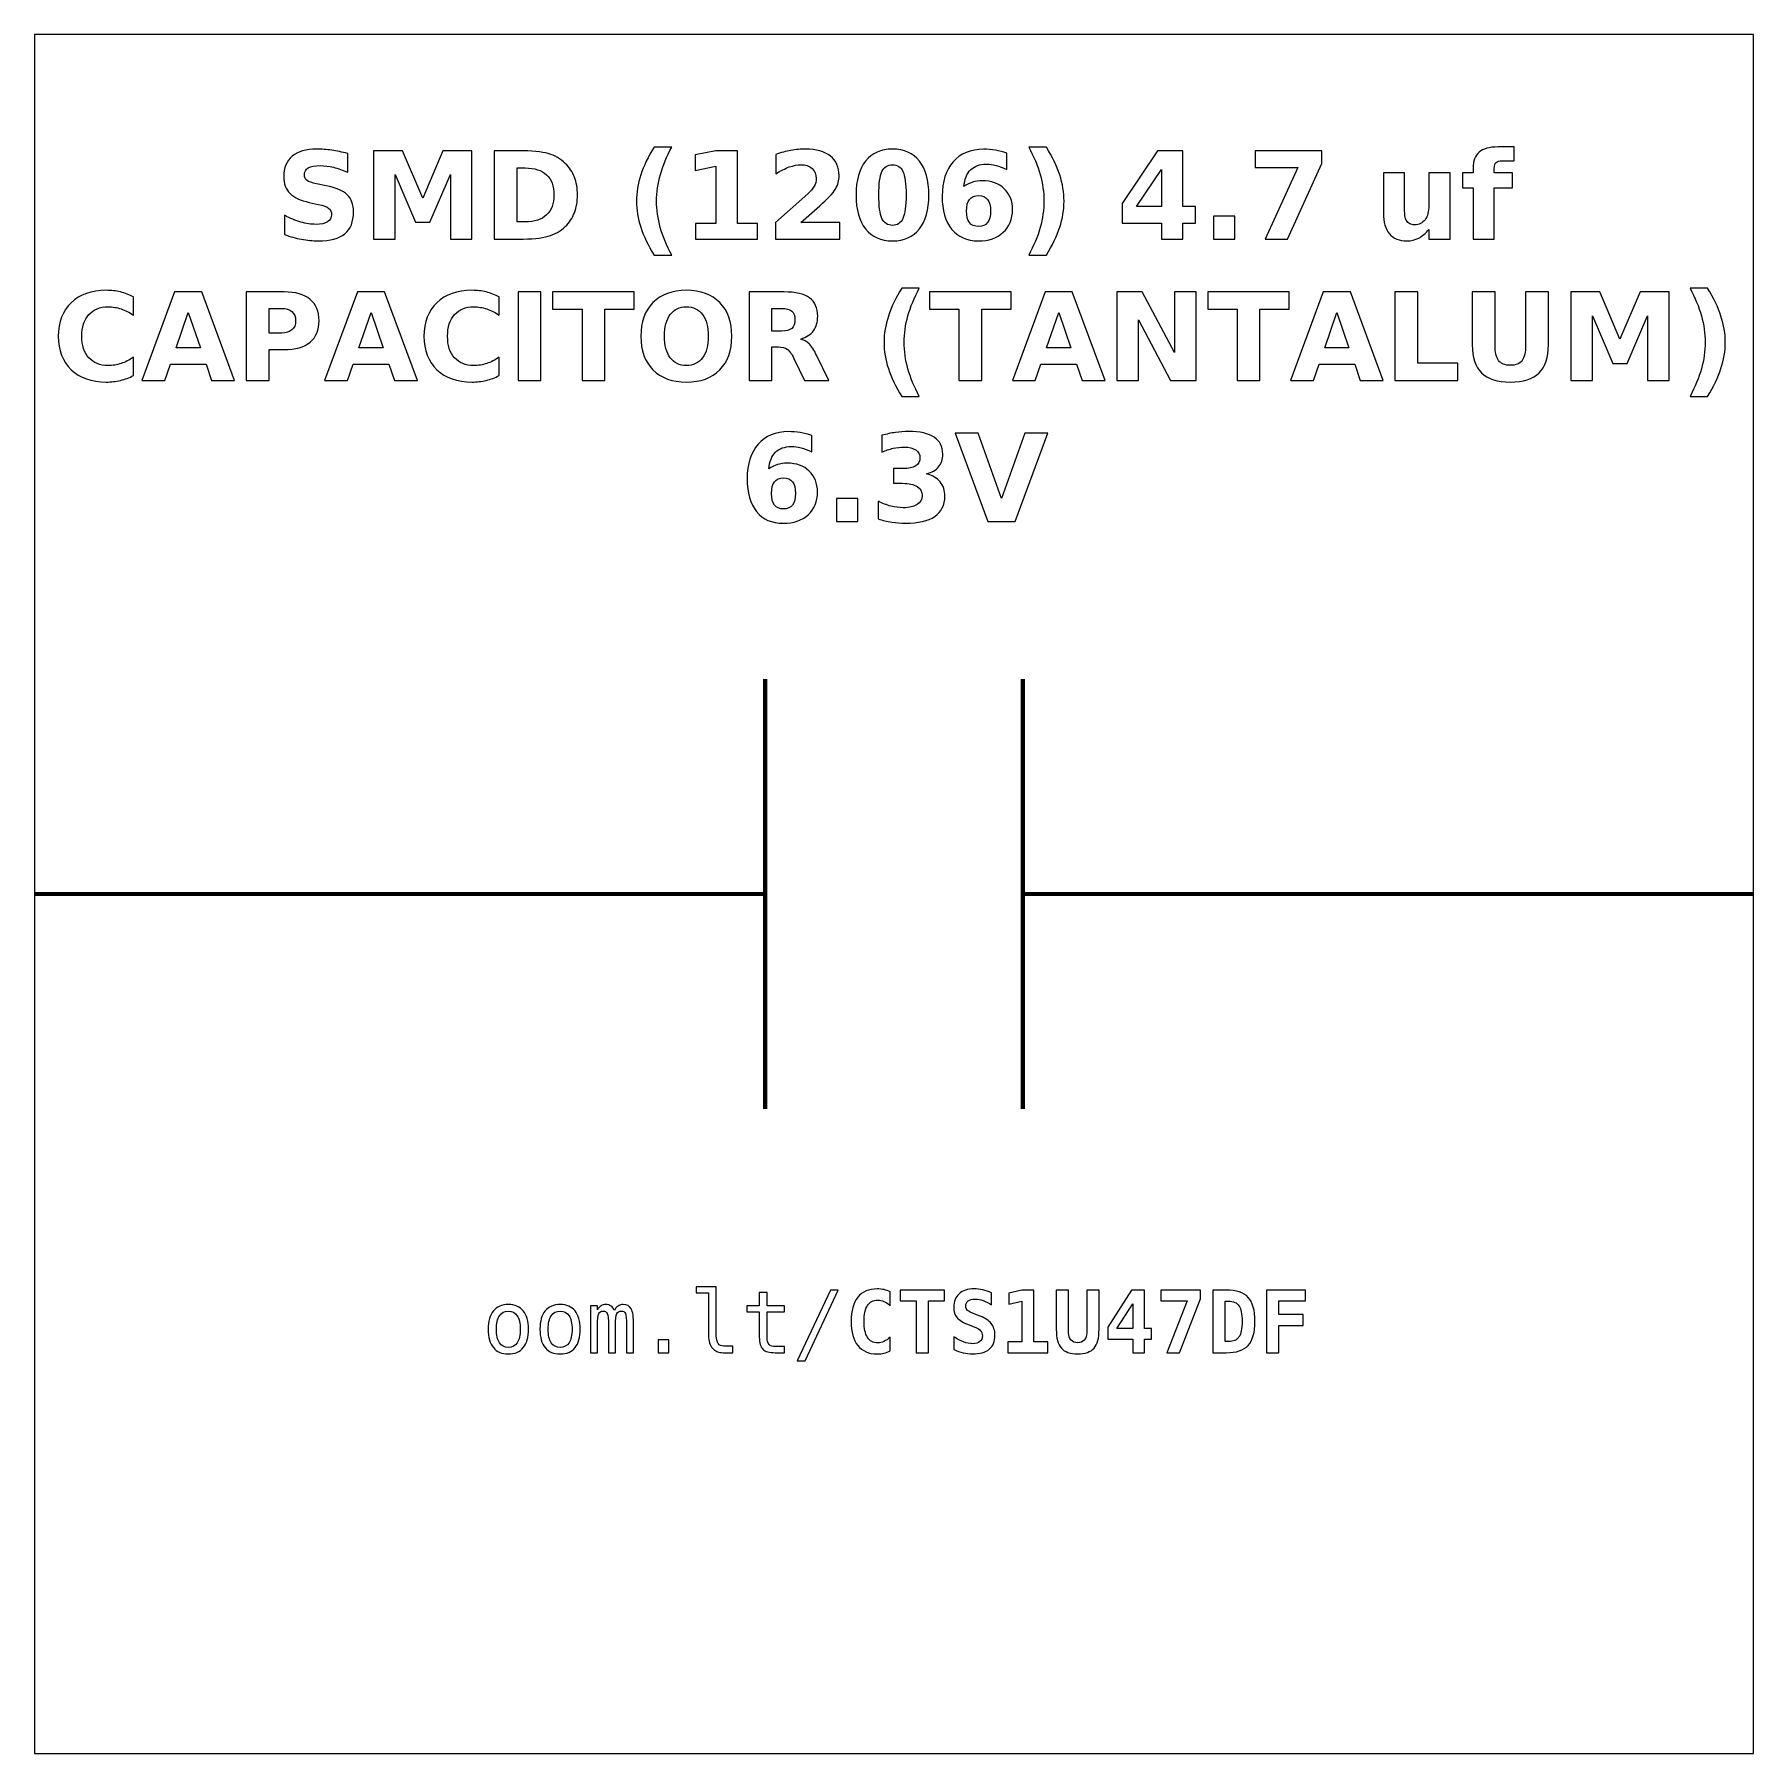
# Model space of a CAD drawing. Header units: centimetres. Extents: x -11.5 to -9.5, y -15.85 to -13.85.
import ezdxf

# ---------------------------------------------------------------- set-up
doc = ezdxf.new("R2010")
doc.units = ezdxf.units.CM
doc.header["$MEASUREMENT"] = 0
doc.layers.add('Layer 1', color=7, linetype='Continuous')

msp = doc.modelspace()

# ---------------------------------------------------------------- linework, layer by layer
at = {"layer": 'Layer 1', "color": 7}
msp.add_open_spline([(-11.5, -13.85), (-11.5, -13.85), (-9.5, -13.85), (-9.5, -13.85), (-9.5, -13.85), (-9.5, -13.85), (-9.5, -15.85), (-9.5, -15.85), (-9.5, -15.85), (-9.5, -15.85), (-11.5, -15.85), (-11.5, -15.85), (-11.5, -15.85), (-11.5, -15.85), (-11.5, -13.85), (-11.5, -13.85)], degree=3, knots=[0, 0, 0, 0, 0.25, 0.25, 0.25, 0.25, 0.5, 0.5, 0.5, 0.5, 0.75, 0.75, 0.75, 0.75, 1, 1, 1, 1], dxfattribs=at)
at = {"layer": 'Layer 1', "color": 250}
for points, knots in [([(-11.13551, -13.98859), (-11.13551, -13.98859), (-11.13551, -14.01034), (-11.13551, -14.01034), (-11.13551, -14.01034), (-11.14116, -14.00782), (-11.14668, -14.00592), (-11.15204, -14.00463), (-11.15204, -14.00463), (-11.15743, -14.00333), (-11.16251, -14.0027), (-11.16728, -14.0027), (-11.16728, -14.0027), (-11.17361, -14.0027), (-11.17831, -14.00357), (-11.18135, -14.00531), (-11.18135, -14.00531), (-11.18438, -14.00707), (-11.18589, -14.00978), (-11.18589, -14.01345), (-11.18589, -14.01345), (-11.18589, -14.0162), (-11.18488, -14.01836), (-11.18283, -14.01989), (-11.18283, -14.01989), (-11.18078, -14.02142), (-11.17707, -14.02276), (-11.17168, -14.02386), (-11.17168, -14.02386), (-11.17168, -14.02386), (-11.16039, -14.02612), (-11.16039, -14.02612), (-11.16039, -14.02612), (-11.14894, -14.02843), (-11.14083, -14.03191), (-11.13601, -14.03661), (-11.13601, -14.03661), (-11.13118, -14.04129), (-11.12876, -14.04795), (-11.12876, -14.05658), (-11.12876, -14.05658), (-11.12876, -14.06794), (-11.13212, -14.07638), (-11.13885, -14.08191), (-11.13885, -14.08191), (-11.14558, -14.08743), (-11.15585, -14.09021), (-11.16968, -14.09021), (-11.16968, -14.09021), (-11.17622, -14.09021), (-11.18276, -14.0896), (-11.18932, -14.08835), (-11.18932, -14.08835), (-11.19588, -14.0871), (-11.20247, -14.08527), (-11.20903, -14.08285), (-11.20903, -14.08285), (-11.20903, -14.08285), (-11.20903, -14.06046), (-11.20903, -14.06046), (-11.20903, -14.06046), (-11.20247, -14.06394), (-11.19612, -14.06657), (-11.18998, -14.06834), (-11.18998, -14.06834), (-11.18384, -14.0701), (-11.17794, -14.07099), (-11.17225, -14.07099), (-11.17225, -14.07099), (-11.16646, -14.07099), (-11.16202, -14.07003), (-11.15894, -14.0681), (-11.15894, -14.0681), (-11.15585, -14.06617), (-11.15433, -14.06342), (-11.15433, -14.05982), (-11.15433, -14.05982), (-11.15433, -14.05662), (-11.15536, -14.05413), (-11.15745, -14.05239), (-11.15745, -14.05239), (-11.15955, -14.05065), (-11.16371, -14.04908), (-11.16997, -14.04771), (-11.16997, -14.04771), (-11.16997, -14.04771), (-11.18024, -14.04543), (-11.18024, -14.04543), (-11.18024, -14.04543), (-11.19052, -14.04322), (-11.19805, -14.03972), (-11.2028, -14.03489), (-11.2028, -14.03489), (-11.20755, -14.03007), (-11.20992, -14.02356), (-11.20992, -14.0154), (-11.20992, -14.0154), (-11.20992, -14.00514), (-11.20661, -13.99726), (-11.2, -13.99176), (-11.2, -13.99176), (-11.19339, -13.98623), (-11.18389, -13.98348), (-11.17147, -13.98348), (-11.17147, -13.98348), (-11.16583, -13.98348), (-11.16002, -13.98391), (-11.15404, -13.98475), (-11.15404, -13.98475), (-11.14807, -13.9856), (-11.14189, -13.98687), (-11.13551, -13.98859)], [0, 0, 0, 0, 0.0357143, 0.0357143, 0.0357143, 0.0357143, 0.0714286, 0.0714286, 0.0714286, 0.0714286, 0.1071429, 0.1071429, 0.1071429, 0.1071429, 0.1428571, 0.1428571, 0.1428571, 0.1428571, 0.1785714, 0.1785714, 0.1785714, 0.1785714, 0.2142857, 0.2142857, 0.2142857, 0.2142857, 0.25, 0.25, 0.25, 0.25, 0.2857143, 0.2857143, 0.2857143, 0.2857143, 0.3214286, 0.3214286, 0.3214286, 0.3214286, 0.3571429, 0.3571429, 0.3571429, 0.3571429, 0.3928571, 0.3928571, 0.3928571, 0.3928571, 0.4285714, 0.4285714, 0.4285714, 0.4285714, 0.4642857, 0.4642857, 0.4642857, 0.4642857, 0.5, 0.5, 0.5, 0.5, 0.5357143, 0.5357143, 0.5357143, 0.5357143, 0.5714286, 0.5714286, 0.5714286, 0.5714286, 0.6071429, 0.6071429, 0.6071429, 0.6071429, 0.6428571, 0.6428571, 0.6428571, 0.6428571, 0.6785714, 0.6785714, 0.6785714, 0.6785714, 0.7142857, 0.7142857, 0.7142857, 0.7142857, 0.75, 0.75, 0.75, 0.75, 0.7857143, 0.7857143, 0.7857143, 0.7857143, 0.8214286, 0.8214286, 0.8214286, 0.8214286, 0.8571429, 0.8571429, 0.8571429, 0.8571429, 0.8928571, 0.8928571, 0.8928571, 0.8928571, 0.9285714, 0.9285714, 0.9285714, 0.9285714, 0.9642857, 0.9642857, 0.9642857, 0.9642857, 1, 1, 1, 1]), ([(-11.10548, -13.98534), (-11.10548, -13.98534), (-11.07173, -13.98534), (-11.07173, -13.98534), (-11.07173, -13.98534), (-11.07173, -13.98534), (-11.04828, -14.0404), (-11.04828, -14.0404), (-11.04828, -14.0404), (-11.04828, -14.0404), (-11.02472, -13.98534), (-11.02472, -13.98534), (-11.02472, -13.98534), (-11.02472, -13.98534), (-10.99104, -13.98534), (-10.99104, -13.98534), (-10.99104, -13.98534), (-10.99104, -13.98534), (-10.99104, -14.08821), (-10.99104, -14.08821), (-10.99104, -14.08821), (-10.99104, -14.08821), (-11.01611, -14.08821), (-11.01611, -14.08821), (-11.01611, -14.08821), (-11.01611, -14.08821), (-11.01611, -14.01297), (-11.01611, -14.01297), (-11.01611, -14.01297), (-11.01611, -14.01297), (-11.03982, -14.06843), (-11.03982, -14.06843), (-11.03982, -14.06843), (-11.03982, -14.06843), (-11.05663, -14.06843), (-11.05663, -14.06843), (-11.05663, -14.06843), (-11.05663, -14.06843), (-11.08034, -14.01297), (-11.08034, -14.01297), (-11.08034, -14.01297), (-11.08034, -14.01297), (-11.08034, -14.08821), (-11.08034, -14.08821), (-11.08034, -14.08821), (-11.08034, -14.08821), (-11.10548, -14.08821), (-11.10548, -14.08821), (-11.10548, -14.08821), (-11.10548, -14.08821), (-11.10548, -13.98534), (-11.10548, -13.98534)], [0, 0, 0, 0, 0.0769231, 0.0769231, 0.0769231, 0.0769231, 0.1538462, 0.1538462, 0.1538462, 0.1538462, 0.2307692, 0.2307692, 0.2307692, 0.2307692, 0.3076923, 0.3076923, 0.3076923, 0.3076923, 0.3846154, 0.3846154, 0.3846154, 0.3846154, 0.4615385, 0.4615385, 0.4615385, 0.4615385, 0.5384615, 0.5384615, 0.5384615, 0.5384615, 0.6153846, 0.6153846, 0.6153846, 0.6153846, 0.6923077, 0.6923077, 0.6923077, 0.6923077, 0.7692308, 0.7692308, 0.7692308, 0.7692308, 0.8461538, 0.8461538, 0.8461538, 0.8461538, 0.9230769, 0.9230769, 0.9230769, 0.9230769, 1, 1, 1, 1]), ([(-10.96505, -13.98534), (-10.96505, -13.98534), (-10.93706, -13.98534), (-10.93706, -13.98534), (-10.93706, -13.98534), (-10.92145, -13.98534), (-10.90983, -13.98645), (-10.90219, -13.98868), (-10.90219, -13.98868), (-10.89454, -13.99091), (-10.88798, -13.99468), (-10.8825, -14.00002), (-10.8825, -14.00002), (-10.87768, -14.00465), (-10.87411, -14.01001), (-10.87175, -14.01608), (-10.87175, -14.01608), (-10.86943, -14.02212), (-10.86825, -14.02899), (-10.86825, -14.03668), (-10.86825, -14.03668), (-10.86825, -14.04444), (-10.86943, -14.05136), (-10.87175, -14.05745), (-10.87175, -14.05745), (-10.87411, -14.06354), (-10.87768, -14.0689), (-10.8825, -14.07353), (-10.8825, -14.07353), (-10.88803, -14.07887), (-10.89464, -14.08264), (-10.90235, -14.08487), (-10.90235, -14.08487), (-10.91007, -14.0871), (-10.92164, -14.08821), (-10.93706, -14.08821), (-10.93706, -14.08821), (-10.93706, -14.08821), (-10.96505, -14.08821), (-10.96505, -14.08821), (-10.96505, -14.08821), (-10.96505, -14.08821), (-10.96505, -13.98534), (-10.96505, -13.98534)], [0, 0, 0, 0, 0.0909091, 0.0909091, 0.0909091, 0.0909091, 0.1818182, 0.1818182, 0.1818182, 0.1818182, 0.2727273, 0.2727273, 0.2727273, 0.2727273, 0.3636364, 0.3636364, 0.3636364, 0.3636364, 0.4545455, 0.4545455, 0.4545455, 0.4545455, 0.5454545, 0.5454545, 0.5454545, 0.5454545, 0.6363636, 0.6363636, 0.6363636, 0.6363636, 0.7272727, 0.7272727, 0.7272727, 0.7272727, 0.8181818, 0.8181818, 0.8181818, 0.8181818, 0.9090909, 0.9090909, 0.9090909, 0.9090909, 1, 1, 1, 1]), ([(-10.75856, -14.10681), (-10.75856, -14.10681), (-10.77902, -14.10681), (-10.77902, -14.10681), (-10.77902, -14.10681), (-10.78605, -14.09548), (-10.79125, -14.08468), (-10.79459, -14.07445), (-10.79459, -14.07445), (-10.79795, -14.06424), (-10.79962, -14.05411), (-10.79962, -14.04404), (-10.79962, -14.04404), (-10.79962, -14.03398), (-10.79793, -14.02379), (-10.79457, -14.01349), (-10.79457, -14.01349), (-10.79118, -14.00317), (-10.78601, -13.9924), (-10.77902, -13.98113), (-10.77902, -13.98113), (-10.77902, -13.98113), (-10.75856, -13.98113), (-10.75856, -13.98113), (-10.75856, -13.98113), (-10.76444, -13.99202), (-10.76884, -14.00267), (-10.77178, -14.01307), (-10.77178, -14.01307), (-10.77472, -14.02346), (-10.7762, -14.03374), (-10.7762, -14.0439), (-10.7762, -14.0439), (-10.7762, -14.05406), (-10.77474, -14.06434), (-10.77183, -14.07478), (-10.77183, -14.07478), (-10.76891, -14.0852), (-10.76449, -14.09588), (-10.75856, -14.10681)], [0, 0, 0, 0, 0.1, 0.1, 0.1, 0.1, 0.2, 0.2, 0.2, 0.2, 0.3, 0.3, 0.3, 0.3, 0.4, 0.4, 0.4, 0.4, 0.5, 0.5, 0.5, 0.5, 0.6, 0.6, 0.6, 0.6, 0.7, 0.7, 0.7, 0.7, 0.8, 0.8, 0.8, 0.8, 0.9, 0.9, 0.9, 0.9, 1, 1, 1, 1]), ([(-10.73074, -14.06989), (-10.73074, -14.06989), (-10.70731, -14.06989), (-10.70731, -14.06989), (-10.70731, -14.06989), (-10.70731, -14.06989), (-10.70731, -14.0034), (-10.70731, -14.0034), (-10.70731, -14.0034), (-10.70731, -14.0034), (-10.73135, -14.00837), (-10.73135, -14.00837), (-10.73135, -14.00837), (-10.73135, -14.00837), (-10.73135, -13.9903), (-10.73135, -13.9903), (-10.73135, -13.9903), (-10.73135, -13.9903), (-10.70745, -13.98534), (-10.70745, -13.98534), (-10.70745, -13.98534), (-10.70745, -13.98534), (-10.68224, -13.98534), (-10.68224, -13.98534), (-10.68224, -13.98534), (-10.68224, -13.98534), (-10.68224, -14.06989), (-10.68224, -14.06989), (-10.68224, -14.06989), (-10.68224, -14.06989), (-10.65882, -14.06989), (-10.65882, -14.06989), (-10.65882, -14.06989), (-10.65882, -14.06989), (-10.65882, -14.08821), (-10.65882, -14.08821), (-10.65882, -14.08821), (-10.65882, -14.08821), (-10.73074, -14.08821), (-10.73074, -14.08821), (-10.73074, -14.08821), (-10.73074, -14.08821), (-10.73074, -14.06989), (-10.73074, -14.06989)], [0, 0, 0, 0, 0.0909091, 0.0909091, 0.0909091, 0.0909091, 0.1818182, 0.1818182, 0.1818182, 0.1818182, 0.2727273, 0.2727273, 0.2727273, 0.2727273, 0.3636364, 0.3636364, 0.3636364, 0.3636364, 0.4545455, 0.4545455, 0.4545455, 0.4545455, 0.5454545, 0.5454545, 0.5454545, 0.5454545, 0.6363636, 0.6363636, 0.6363636, 0.6363636, 0.7272727, 0.7272727, 0.7272727, 0.7272727, 0.8181818, 0.8181818, 0.8181818, 0.8181818, 0.9090909, 0.9090909, 0.9090909, 0.9090909, 1, 1, 1, 1]), ([(-10.60842, -14.06871), (-10.60842, -14.06871), (-10.56314, -14.06871), (-10.56314, -14.06871), (-10.56314, -14.06871), (-10.56314, -14.06871), (-10.56314, -14.08821), (-10.56314, -14.08821), (-10.56314, -14.08821), (-10.56314, -14.08821), (-10.63791, -14.08821), (-10.63791, -14.08821), (-10.63791, -14.08821), (-10.63791, -14.08821), (-10.63791, -14.06871), (-10.63791, -14.06871), (-10.63791, -14.06871), (-10.63791, -14.06871), (-10.60035, -14.03558), (-10.60035, -14.03558), (-10.60035, -14.03558), (-10.59699, -14.03254), (-10.59452, -14.02958), (-10.59292, -14.02669), (-10.59292, -14.02669), (-10.5913, -14.02379), (-10.5905, -14.02078), (-10.5905, -14.01765), (-10.5905, -14.01765), (-10.5905, -14.01283), (-10.59212, -14.00895), (-10.59536, -14.00601), (-10.59536, -14.00601), (-10.59859, -14.00307), (-10.60289, -14.00162), (-10.60828, -14.00162), (-10.60828, -14.00162), (-10.61241, -14.00162), (-10.61693, -14.00251), (-10.62185, -14.00427), (-10.62185, -14.00427), (-10.62676, -14.00604), (-10.63203, -14.00867), (-10.63763, -14.01215), (-10.63763, -14.01215), (-10.63763, -14.01215), (-10.63763, -13.98955), (-10.63763, -13.98955), (-10.63763, -13.98955), (-10.63165, -13.98758), (-10.62575, -13.98607), (-10.61992, -13.98504), (-10.61992, -13.98504), (-10.61408, -13.984), (-10.60837, -13.98348), (-10.60275, -13.98348), (-10.60275, -13.98348), (-10.59045, -13.98348), (-10.58088, -13.98619), (-10.57406, -13.99162), (-10.57406, -13.99162), (-10.56724, -13.99703), (-10.56383, -14.00458), (-10.56383, -14.01429), (-10.56383, -14.01429), (-10.56383, -14.01989), (-10.56528, -14.02511), (-10.56818, -14.02996), (-10.56818, -14.02996), (-10.57107, -14.0348), (-10.57716, -14.04129), (-10.58643, -14.04943), (-10.58643, -14.04943), (-10.58643, -14.04943), (-10.60842, -14.06871), (-10.60842, -14.06871)], [0, 0, 0, 0, 0.0526316, 0.0526316, 0.0526316, 0.0526316, 0.1052632, 0.1052632, 0.1052632, 0.1052632, 0.1578947, 0.1578947, 0.1578947, 0.1578947, 0.2105263, 0.2105263, 0.2105263, 0.2105263, 0.2631579, 0.2631579, 0.2631579, 0.2631579, 0.3157895, 0.3157895, 0.3157895, 0.3157895, 0.3684211, 0.3684211, 0.3684211, 0.3684211, 0.4210526, 0.4210526, 0.4210526, 0.4210526, 0.4736842, 0.4736842, 0.4736842, 0.4736842, 0.5263158, 0.5263158, 0.5263158, 0.5263158, 0.5789474, 0.5789474, 0.5789474, 0.5789474, 0.6315789, 0.6315789, 0.6315789, 0.6315789, 0.6842105, 0.6842105, 0.6842105, 0.6842105, 0.7368421, 0.7368421, 0.7368421, 0.7368421, 0.7894737, 0.7894737, 0.7894737, 0.7894737, 0.8421053, 0.8421053, 0.8421053, 0.8421053, 0.8947368, 0.8947368, 0.8947368, 0.8947368, 0.9473684, 0.9473684, 0.9473684, 0.9473684, 1, 1, 1, 1]), ([(-10.45945, -14.03687), (-10.45945, -14.05392), (-10.46312, -14.06707), (-10.47048, -14.07633), (-10.47048, -14.07633), (-10.47782, -14.08558), (-10.48826, -14.09021), (-10.50176, -14.09021), (-10.50176, -14.09021), (-10.51531, -14.09021), (-10.52577, -14.08558), (-10.53311, -14.07633), (-10.53311, -14.07633), (-10.54047, -14.06707), (-10.54414, -14.05392), (-10.54414, -14.03687), (-10.54414, -14.03687), (-10.54414, -14.0198), (-10.54047, -14.00662), (-10.53311, -13.99736), (-10.53311, -13.99736), (-10.52577, -13.98812), (-10.51531, -13.98348), (-10.50176, -13.98348), (-10.50176, -13.98348), (-10.48826, -13.98348), (-10.47782, -13.98812), (-10.47048, -13.99736), (-10.47048, -13.99736), (-10.46312, -14.00662), (-10.45945, -14.0198), (-10.45945, -14.03687)], [0, 0, 0, 0, 0.125, 0.125, 0.125, 0.125, 0.25, 0.25, 0.25, 0.25, 0.375, 0.375, 0.375, 0.375, 0.5, 0.5, 0.5, 0.5, 0.625, 0.625, 0.625, 0.625, 0.75, 0.75, 0.75, 0.75, 0.875, 0.875, 0.875, 0.875, 1, 1, 1, 1]), ([(-10.36886, -13.98802), (-10.36886, -13.98802), (-10.36886, -14.00705), (-10.36886, -14.00705), (-10.36886, -14.00705), (-10.37323, -14.00498), (-10.37732, -14.00345), (-10.38118, -14.00246), (-10.38118, -14.00246), (-10.38504, -14.00147), (-10.38882, -14.00098), (-10.39249, -14.00098), (-10.39249, -14.00098), (-10.4004, -14.00098), (-10.40653, -14.00317), (-10.41095, -14.00757), (-10.41095, -14.00757), (-10.41535, -14.01194), (-10.41794, -14.01845), (-10.41867, -14.02709), (-10.41867, -14.02709), (-10.41564, -14.02485), (-10.41234, -14.02316), (-10.40881, -14.02203), (-10.40881, -14.02203), (-10.40529, -14.0209), (-10.40143, -14.02034), (-10.39724, -14.02034), (-10.39724, -14.02034), (-10.38673, -14.02034), (-10.37824, -14.02342), (-10.3718, -14.02958), (-10.3718, -14.02958), (-10.36533, -14.03572), (-10.36211, -14.04378), (-10.36211, -14.05376), (-10.36211, -14.05376), (-10.36211, -14.06479), (-10.36571, -14.07361), (-10.37293, -14.08026), (-10.37293, -14.08026), (-10.38012, -14.08689), (-10.38981, -14.09021), (-10.40192, -14.09021), (-10.40192, -14.09021), (-10.41528, -14.09021), (-10.42563, -14.08569), (-10.43297, -14.07666), (-10.43297, -14.07666), (-10.44028, -14.06765), (-10.44395, -14.05484), (-10.44395, -14.03826), (-10.44395, -14.03826), (-10.44395, -14.02128), (-10.43967, -14.00792), (-10.43111, -13.99821), (-10.43111, -13.99821), (-10.42253, -13.98849), (-10.41079, -13.98362), (-10.39586, -13.98362), (-10.39586, -13.98362), (-10.39113, -13.98362), (-10.38654, -13.984), (-10.38207, -13.98473), (-10.38207, -13.98473), (-10.37763, -13.98546), (-10.37323, -13.98656), (-10.36886, -13.98802)], [0, 0, 0, 0, 0.0588235, 0.0588235, 0.0588235, 0.0588235, 0.1176471, 0.1176471, 0.1176471, 0.1176471, 0.1764706, 0.1764706, 0.1764706, 0.1764706, 0.2352941, 0.2352941, 0.2352941, 0.2352941, 0.2941176, 0.2941176, 0.2941176, 0.2941176, 0.3529412, 0.3529412, 0.3529412, 0.3529412, 0.4117647, 0.4117647, 0.4117647, 0.4117647, 0.4705882, 0.4705882, 0.4705882, 0.4705882, 0.5294118, 0.5294118, 0.5294118, 0.5294118, 0.5882353, 0.5882353, 0.5882353, 0.5882353, 0.6470588, 0.6470588, 0.6470588, 0.6470588, 0.7058824, 0.7058824, 0.7058824, 0.7058824, 0.7647059, 0.7647059, 0.7647059, 0.7647059, 0.8235294, 0.8235294, 0.8235294, 0.8235294, 0.8823529, 0.8823529, 0.8823529, 0.8823529, 0.9411765, 0.9411765, 0.9411765, 0.9411765, 1, 1, 1, 1]), ([(-10.34322, -14.10681), (-10.33734, -14.09588), (-10.33292, -14.0852), (-10.32998, -14.07478), (-10.32998, -14.07478), (-10.32704, -14.06434), (-10.32558, -14.05406), (-10.32558, -14.0439), (-10.32558, -14.0439), (-10.32558, -14.03374), (-10.32704, -14.02346), (-10.32998, -14.01307), (-10.32998, -14.01307), (-10.33292, -14.00267), (-10.33734, -13.99202), (-10.34322, -13.98113), (-10.34322, -13.98113), (-10.34322, -13.98113), (-10.32276, -13.98113), (-10.32276, -13.98113), (-10.32276, -13.98113), (-10.31578, -13.9924), (-10.3106, -14.00317), (-10.30721, -14.01349), (-10.30721, -14.01349), (-10.30385, -14.02379), (-10.30216, -14.03398), (-10.30216, -14.04404), (-10.30216, -14.04404), (-10.30216, -14.05411), (-10.30383, -14.06424), (-10.30719, -14.07445), (-10.30719, -14.07445), (-10.31053, -14.08468), (-10.31573, -14.09548), (-10.32276, -14.10681), (-10.32276, -14.10681), (-10.32276, -14.10681), (-10.34322, -14.10681), (-10.34322, -14.10681)], [0, 0, 0, 0, 0.1, 0.1, 0.1, 0.1, 0.2, 0.2, 0.2, 0.2, 0.3, 0.3, 0.3, 0.3, 0.4, 0.4, 0.4, 0.4, 0.5, 0.5, 0.5, 0.5, 0.6, 0.6, 0.6, 0.6, 0.7, 0.7, 0.7, 0.7, 0.8, 0.8, 0.8, 0.8, 0.9, 0.9, 0.9, 0.9, 1, 1, 1, 1]), ([(-10.19334, -13.98534), (-10.19334, -13.98534), (-10.16384, -13.98534), (-10.16384, -13.98534), (-10.16384, -13.98534), (-10.16384, -13.98534), (-10.16384, -14.05025), (-10.16384, -14.05025), (-10.16384, -14.05025), (-10.16384, -14.05025), (-10.14917, -14.05025), (-10.14917, -14.05025), (-10.14917, -14.05025), (-10.14917, -14.05025), (-10.14917, -14.06947), (-10.14917, -14.06947), (-10.14917, -14.06947), (-10.14917, -14.06947), (-10.16384, -14.06947), (-10.16384, -14.06947), (-10.16384, -14.06947), (-10.16384, -14.06947), (-10.16384, -14.08821), (-10.16384, -14.08821), (-10.16384, -14.08821), (-10.16384, -14.08821), (-10.18891, -14.08821), (-10.18891, -14.08821), (-10.18891, -14.08821), (-10.18891, -14.08821), (-10.18891, -14.06947), (-10.18891, -14.06947), (-10.18891, -14.06947), (-10.18891, -14.06947), (-10.23454, -14.06947), (-10.23454, -14.06947), (-10.23454, -14.06947), (-10.23454, -14.06947), (-10.23454, -14.04672), (-10.23454, -14.04672), (-10.23454, -14.04672), (-10.23454, -14.04672), (-10.19334, -13.98534), (-10.19334, -13.98534)], [0, 0, 0, 0, 0.0909091, 0.0909091, 0.0909091, 0.0909091, 0.1818182, 0.1818182, 0.1818182, 0.1818182, 0.2727273, 0.2727273, 0.2727273, 0.2727273, 0.3636364, 0.3636364, 0.3636364, 0.3636364, 0.4545455, 0.4545455, 0.4545455, 0.4545455, 0.5454545, 0.5454545, 0.5454545, 0.5454545, 0.6363636, 0.6363636, 0.6363636, 0.6363636, 0.7272727, 0.7272727, 0.7272727, 0.7272727, 0.8181818, 0.8181818, 0.8181818, 0.8181818, 0.9090909, 0.9090909, 0.9090909, 0.9090909, 1, 1, 1, 1]), ([(-10.07967, -13.98534), (-10.07967, -13.98534), (-10.00215, -13.98534), (-10.00215, -13.98534), (-10.00215, -13.98534), (-10.00215, -13.98534), (-10.00215, -14.0003), (-10.00215, -14.0003), (-10.00215, -14.0003), (-10.00215, -14.0003), (-10.04225, -14.08821), (-10.04225, -14.08821), (-10.04225, -14.08821), (-10.04225, -14.08821), (-10.0681, -14.08821), (-10.0681, -14.08821), (-10.0681, -14.08821), (-10.0681, -14.08821), (-10.03012, -14.00484), (-10.03012, -14.00484), (-10.03012, -14.00484), (-10.03012, -14.00484), (-10.07967, -14.00484), (-10.07967, -14.00484), (-10.07967, -14.00484), (-10.07967, -14.00484), (-10.07967, -13.98534), (-10.07967, -13.98534)], [0, 0, 0, 0, 0.1428571, 0.1428571, 0.1428571, 0.1428571, 0.2857143, 0.2857143, 0.2857143, 0.2857143, 0.4285714, 0.4285714, 0.4285714, 0.4285714, 0.5714286, 0.5714286, 0.5714286, 0.5714286, 0.7142857, 0.7142857, 0.7142857, 0.7142857, 0.8571429, 0.8571429, 0.8571429, 0.8571429, 1, 1, 1, 1]), ([(-9.77868, -13.98099), (-9.77868, -13.98099), (-9.77868, -13.99717), (-9.77868, -13.99717), (-9.77868, -13.99717), (-9.77868, -13.99717), (-9.79234, -13.99717), (-9.79234, -13.99717), (-9.79234, -13.99717), (-9.79582, -13.99717), (-9.79827, -13.99781), (-9.79963, -13.99908), (-9.79963, -13.99908), (-9.80102, -14.00035), (-9.8017, -14.00253), (-9.8017, -14.00566), (-9.8017, -14.00566), (-9.8017, -14.00566), (-9.8017, -14.01105), (-9.8017, -14.01105), (-9.8017, -14.01105), (-9.8017, -14.01105), (-9.78063, -14.01105), (-9.78063, -14.01105), (-9.78063, -14.01105), (-9.78063, -14.01105), (-9.78063, -14.02869), (-9.78063, -14.02869), (-9.78063, -14.02869), (-9.78063, -14.02869), (-9.8017, -14.02869), (-9.8017, -14.02869), (-9.8017, -14.02869), (-9.8017, -14.02869), (-9.8017, -14.08821), (-9.8017, -14.08821), (-9.8017, -14.08821), (-9.8017, -14.08821), (-9.82637, -14.08821), (-9.82637, -14.08821), (-9.82637, -14.08821), (-9.82637, -14.08821), (-9.82637, -14.02869), (-9.82637, -14.02869), (-9.82637, -14.02869), (-9.82637, -14.02869), (-9.83863, -14.02869), (-9.83863, -14.02869), (-9.83863, -14.02869), (-9.83863, -14.02869), (-9.83863, -14.01105), (-9.83863, -14.01105), (-9.83863, -14.01105), (-9.83863, -14.01105), (-9.82637, -14.01105), (-9.82637, -14.01105), (-9.82637, -14.01105), (-9.82637, -14.01105), (-9.82637, -14.00566), (-9.82637, -14.00566), (-9.82637, -14.00566), (-9.82637, -13.99726), (-9.82402, -13.99103), (-9.81934, -13.98701), (-9.81934, -13.98701), (-9.81466, -13.98299), (-9.80739, -13.98099), (-9.79756, -13.98099), (-9.79756, -13.98099), (-9.79756, -13.98099), (-9.77868, -13.98099), (-9.77868, -13.98099)], [0, 0, 0, 0, 0.0555556, 0.0555556, 0.0555556, 0.0555556, 0.1111111, 0.1111111, 0.1111111, 0.1111111, 0.1666667, 0.1666667, 0.1666667, 0.1666667, 0.2222222, 0.2222222, 0.2222222, 0.2222222, 0.2777778, 0.2777778, 0.2777778, 0.2777778, 0.3333333, 0.3333333, 0.3333333, 0.3333333, 0.3888889, 0.3888889, 0.3888889, 0.3888889, 0.4444444, 0.4444444, 0.4444444, 0.4444444, 0.5, 0.5, 0.5, 0.5, 0.5555556, 0.5555556, 0.5555556, 0.5555556, 0.6111111, 0.6111111, 0.6111111, 0.6111111, 0.6666667, 0.6666667, 0.6666667, 0.6666667, 0.7222222, 0.7222222, 0.7222222, 0.7222222, 0.7777778, 0.7777778, 0.7777778, 0.7777778, 0.8333333, 0.8333333, 0.8333333, 0.8333333, 0.8888889, 0.8888889, 0.8888889, 0.8888889, 0.9444444, 0.9444444, 0.9444444, 0.9444444, 1, 1, 1, 1]), ([(-10.93852, -14.0054), (-10.93852, -14.0054), (-10.93852, -14.06815), (-10.93852, -14.06815), (-10.93852, -14.06815), (-10.93852, -14.06815), (-10.92902, -14.06815), (-10.92902, -14.06815), (-10.92902, -14.06815), (-10.91818, -14.06815), (-10.9099, -14.06547), (-10.90419, -14.06008), (-10.90419, -14.06008), (-10.89847, -14.05472), (-10.8956, -14.04691), (-10.8956, -14.03668), (-10.8956, -14.03668), (-10.8956, -14.02647), (-10.89845, -14.01871), (-10.90414, -14.0134), (-10.90414, -14.0134), (-10.90983, -14.00806), (-10.91813, -14.0054), (-10.92902, -14.0054), (-10.92902, -14.0054), (-10.92902, -14.0054), (-10.93852, -14.0054), (-10.93852, -14.0054)], [0, 0, 0, 0, 0.1428571, 0.1428571, 0.1428571, 0.1428571, 0.2857143, 0.2857143, 0.2857143, 0.2857143, 0.4285714, 0.4285714, 0.4285714, 0.4285714, 0.5714286, 0.5714286, 0.5714286, 0.5714286, 0.7142857, 0.7142857, 0.7142857, 0.7142857, 0.8571429, 0.8571429, 0.8571429, 0.8571429, 1, 1, 1, 1]), ([(-10.48598, -14.03668), (-10.48598, -14.02382), (-10.48718, -14.01476), (-10.4896, -14.00949), (-10.4896, -14.00949), (-10.492, -14.00425), (-10.49607, -14.00162), (-10.50176, -14.00162), (-10.50176, -14.00162), (-10.50745, -14.00162), (-10.51152, -14.00425), (-10.51397, -14.00949), (-10.51397, -14.00949), (-10.51639, -14.01476), (-10.51761, -14.02382), (-10.51761, -14.03668), (-10.51761, -14.03668), (-10.51761, -14.04966), (-10.51639, -14.05884), (-10.51397, -14.06415), (-10.51397, -14.06415), (-10.51152, -14.06949), (-10.50745, -14.07215), (-10.50176, -14.07215), (-10.50176, -14.07215), (-10.49612, -14.07215), (-10.49207, -14.06949), (-10.48962, -14.06415), (-10.48962, -14.06415), (-10.4872, -14.05884), (-10.48598, -14.04966), (-10.48598, -14.03668)], [0, 0, 0, 0, 0.125, 0.125, 0.125, 0.125, 0.25, 0.25, 0.25, 0.25, 0.375, 0.375, 0.375, 0.375, 0.5, 0.5, 0.5, 0.5, 0.625, 0.625, 0.625, 0.625, 0.75, 0.75, 0.75, 0.75, 0.875, 0.875, 0.875, 0.875, 1, 1, 1, 1]), ([(-10.18891, -14.00719), (-10.18891, -14.00719), (-10.21801, -14.05025), (-10.21801, -14.05025), (-10.21801, -14.05025), (-10.21801, -14.05025), (-10.18891, -14.05025), (-10.18891, -14.05025), (-10.18891, -14.05025), (-10.18891, -14.05025), (-10.18891, -14.00719), (-10.18891, -14.00719)], [0, 0, 0, 0, 0.3333333, 0.3333333, 0.3333333, 0.3333333, 0.6666667, 0.6666667, 0.6666667, 0.6666667, 1, 1, 1, 1]), ([(-9.93075, -14.05818), (-9.93075, -14.05818), (-9.93075, -14.01105), (-9.93075, -14.01105), (-9.93075, -14.01105), (-9.93075, -14.01105), (-9.90594, -14.01105), (-9.90594, -14.01105), (-9.90594, -14.01105), (-9.90594, -14.01105), (-9.90594, -14.01876), (-9.90594, -14.01876), (-9.90594, -14.01876), (-9.90594, -14.02295), (-9.90596, -14.02819), (-9.90601, -14.03449), (-9.90601, -14.03449), (-9.90606, -14.04082), (-9.90608, -14.04503), (-9.90608, -14.04715), (-9.90608, -14.04715), (-9.90608, -14.05336), (-9.90591, -14.05782), (-9.90559, -14.06055), (-9.90559, -14.06055), (-9.90528, -14.06328), (-9.90472, -14.06526), (-9.90394, -14.0665), (-9.90394, -14.0665), (-9.90293, -14.06813), (-9.90161, -14.06935), (-9.89999, -14.07022), (-9.89999, -14.07022), (-9.89834, -14.07109), (-9.89648, -14.07154), (-9.89437, -14.07154), (-9.89437, -14.07154), (-9.88922, -14.07154), (-9.88517, -14.06956), (-9.88223, -14.06561), (-9.88223, -14.06561), (-9.87929, -14.06166), (-9.87783, -14.05618), (-9.87783, -14.04915), (-9.87783, -14.04915), (-9.87783, -14.04915), (-9.87783, -14.01105), (-9.87783, -14.01105), (-9.87783, -14.01105), (-9.87783, -14.01105), (-9.85316, -14.01105), (-9.85316, -14.01105), (-9.85316, -14.01105), (-9.85316, -14.01105), (-9.85316, -14.08821), (-9.85316, -14.08821), (-9.85316, -14.08821), (-9.85316, -14.08821), (-9.87783, -14.08821), (-9.87783, -14.08821), (-9.87783, -14.08821), (-9.87783, -14.08821), (-9.87783, -14.07704), (-9.87783, -14.07704), (-9.87783, -14.07704), (-9.88155, -14.08155), (-9.8855, -14.08487), (-9.88964, -14.08701), (-9.88964, -14.08701), (-9.8938, -14.08915), (-9.89839, -14.09021), (-9.9034, -14.09021), (-9.9034, -14.09021), (-9.91231, -14.09021), (-9.91908, -14.08748), (-9.92376, -14.082), (-9.92376, -14.082), (-9.92842, -14.07654), (-9.93075, -14.0686), (-9.93075, -14.05818)], [0, 0, 0, 0, 0.05, 0.05, 0.05, 0.05, 0.1, 0.1, 0.1, 0.1, 0.15, 0.15, 0.15, 0.15, 0.2, 0.2, 0.2, 0.2, 0.25, 0.25, 0.25, 0.25, 0.3, 0.3, 0.3, 0.3, 0.35, 0.35, 0.35, 0.35, 0.4, 0.4, 0.4, 0.4, 0.45, 0.45, 0.45, 0.45, 0.5, 0.5, 0.5, 0.5, 0.55, 0.55, 0.55, 0.55, 0.6, 0.6, 0.6, 0.6, 0.65, 0.65, 0.65, 0.65, 0.7, 0.7, 0.7, 0.7, 0.75, 0.75, 0.75, 0.75, 0.8, 0.8, 0.8, 0.8, 0.85, 0.85, 0.85, 0.85, 0.9, 0.9, 0.9, 0.9, 0.95, 0.95, 0.95, 0.95, 1, 1, 1, 1]), ([(-10.40164, -14.03743), (-10.4063, -14.03743), (-10.40978, -14.03894), (-10.41208, -14.04195), (-10.41208, -14.04195), (-10.41441, -14.04496), (-10.41556, -14.04948), (-10.41556, -14.05547), (-10.41556, -14.05547), (-10.41556, -14.06149), (-10.41441, -14.06601), (-10.41208, -14.06902), (-10.41208, -14.06902), (-10.40978, -14.07203), (-10.4063, -14.07353), (-10.40164, -14.07353), (-10.40164, -14.07353), (-10.39696, -14.07353), (-10.39346, -14.07203), (-10.39115, -14.06902), (-10.39115, -14.06902), (-10.38882, -14.06601), (-10.38767, -14.06149), (-10.38767, -14.05547), (-10.38767, -14.05547), (-10.38767, -14.04948), (-10.38882, -14.04496), (-10.39115, -14.04195), (-10.39115, -14.04195), (-10.39346, -14.03894), (-10.39696, -14.03743), (-10.40164, -14.03743)], [0, 0, 0, 0, 0.125, 0.125, 0.125, 0.125, 0.25, 0.25, 0.25, 0.25, 0.375, 0.375, 0.375, 0.375, 0.5, 0.5, 0.5, 0.5, 0.625, 0.625, 0.625, 0.625, 0.75, 0.75, 0.75, 0.75, 0.875, 0.875, 0.875, 0.875, 1, 1, 1, 1]), ([(-10.12831, -14.06154), (-10.12831, -14.06154), (-10.10349, -14.06154), (-10.10349, -14.06154), (-10.10349, -14.06154), (-10.10349, -14.06154), (-10.10349, -14.08821), (-10.10349, -14.08821), (-10.10349, -14.08821), (-10.10349, -14.08821), (-10.12831, -14.08821), (-10.12831, -14.08821), (-10.12831, -14.08821), (-10.12831, -14.08821), (-10.12831, -14.06154), (-10.12831, -14.06154)], [0, 0, 0, 0, 0.25, 0.25, 0.25, 0.25, 0.5, 0.5, 0.5, 0.5, 0.75, 0.75, 0.75, 0.75, 1, 1, 1, 1]), ([(-11.38466, -14.24682), (-11.38952, -14.24933), (-11.3946, -14.25124), (-11.3999, -14.25253), (-11.3999, -14.25253), (-11.40516, -14.25382), (-11.41069, -14.25446), (-11.41643, -14.25446), (-11.41643, -14.25446), (-11.43355, -14.25446), (-11.44712, -14.24966), (-11.45714, -14.24009), (-11.45714, -14.24009), (-11.46716, -14.23052), (-11.47217, -14.21754), (-11.47217, -14.20112), (-11.47217, -14.20112), (-11.47217, -14.18468), (-11.46716, -14.17167), (-11.45714, -14.1621), (-11.45714, -14.1621), (-11.44712, -14.15253), (-11.43355, -14.14773), (-11.41643, -14.14773), (-11.41643, -14.14773), (-11.41069, -14.14773), (-11.40516, -14.14837), (-11.3999, -14.14966), (-11.3999, -14.14966), (-11.3946, -14.15095), (-11.38952, -14.15286), (-11.38466, -14.15538), (-11.38466, -14.15538), (-11.38466, -14.15538), (-11.38466, -14.17666), (-11.38466, -14.17666), (-11.38466, -14.17666), (-11.38957, -14.1733), (-11.39442, -14.17085), (-11.39919, -14.1693), (-11.39919, -14.1693), (-11.40396, -14.16772), (-11.409, -14.16695), (-11.41429, -14.16695), (-11.41429, -14.16695), (-11.42374, -14.16695), (-11.4312, -14.16998), (-11.43661, -14.17605), (-11.43661, -14.17605), (-11.44204, -14.18212), (-11.44475, -14.19047), (-11.44475, -14.20112), (-11.44475, -14.20112), (-11.44475, -14.21175), (-11.44204, -14.22008), (-11.43661, -14.22614), (-11.43661, -14.22614), (-11.4312, -14.23221), (-11.42374, -14.23524), (-11.41429, -14.23524), (-11.41429, -14.23524), (-11.409, -14.23524), (-11.40396, -14.23447), (-11.39919, -14.23289), (-11.39919, -14.23289), (-11.39442, -14.23134), (-11.38957, -14.22889), (-11.38466, -14.22553), (-11.38466, -14.22553), (-11.38466, -14.22553), (-11.38466, -14.24682), (-11.38466, -14.24682)], [0, 0, 0, 0, 0.0555556, 0.0555556, 0.0555556, 0.0555556, 0.1111111, 0.1111111, 0.1111111, 0.1111111, 0.1666667, 0.1666667, 0.1666667, 0.1666667, 0.2222222, 0.2222222, 0.2222222, 0.2222222, 0.2777778, 0.2777778, 0.2777778, 0.2777778, 0.3333333, 0.3333333, 0.3333333, 0.3333333, 0.3888889, 0.3888889, 0.3888889, 0.3888889, 0.4444444, 0.4444444, 0.4444444, 0.4444444, 0.5, 0.5, 0.5, 0.5, 0.5555556, 0.5555556, 0.5555556, 0.5555556, 0.6111111, 0.6111111, 0.6111111, 0.6111111, 0.6666667, 0.6666667, 0.6666667, 0.6666667, 0.7222222, 0.7222222, 0.7222222, 0.7222222, 0.7777778, 0.7777778, 0.7777778, 0.7777778, 0.8333333, 0.8333333, 0.8333333, 0.8333333, 0.8888889, 0.8888889, 0.8888889, 0.8888889, 0.9444444, 0.9444444, 0.9444444, 0.9444444, 1, 1, 1, 1]), ([(-11.30027, -14.23374), (-11.30027, -14.23374), (-11.34176, -14.23374), (-11.34176, -14.23374), (-11.34176, -14.23374), (-11.34176, -14.23374), (-11.3483, -14.25246), (-11.3483, -14.25246), (-11.3483, -14.25246), (-11.3483, -14.25246), (-11.37497, -14.25246), (-11.37497, -14.25246), (-11.37497, -14.25246), (-11.37497, -14.25246), (-11.33687, -14.14959), (-11.33687, -14.14959), (-11.33687, -14.14959), (-11.33687, -14.14959), (-11.30524, -14.14959), (-11.30524, -14.14959), (-11.30524, -14.14959), (-11.30524, -14.14959), (-11.26714, -14.25246), (-11.26714, -14.25246), (-11.26714, -14.25246), (-11.26714, -14.25246), (-11.29381, -14.25246), (-11.29381, -14.25246), (-11.29381, -14.25246), (-11.29381, -14.25246), (-11.30027, -14.23374), (-11.30027, -14.23374)], [0, 0, 0, 0, 0.125, 0.125, 0.125, 0.125, 0.25, 0.25, 0.25, 0.25, 0.375, 0.375, 0.375, 0.375, 0.5, 0.5, 0.5, 0.5, 0.625, 0.625, 0.625, 0.625, 0.75, 0.75, 0.75, 0.75, 0.875, 0.875, 0.875, 0.875, 1, 1, 1, 1]), ([(-11.25347, -14.14959), (-11.25347, -14.14959), (-11.20945, -14.14959), (-11.20945, -14.14959), (-11.20945, -14.14959), (-11.19635, -14.14959), (-11.1863, -14.15251), (-11.17929, -14.15832), (-11.17929, -14.15832), (-11.17229, -14.16413), (-11.16878, -14.1724), (-11.16878, -14.18315), (-11.16878, -14.18315), (-11.16878, -14.19392), (-11.17229, -14.20222), (-11.17929, -14.20803), (-11.17929, -14.20803), (-11.1863, -14.21384), (-11.19635, -14.21676), (-11.20945, -14.21676), (-11.20945, -14.21676), (-11.20945, -14.21676), (-11.22694, -14.21676), (-11.22694, -14.21676), (-11.22694, -14.21676), (-11.22694, -14.21676), (-11.22694, -14.25246), (-11.22694, -14.25246), (-11.22694, -14.25246), (-11.22694, -14.25246), (-11.25347, -14.25246), (-11.25347, -14.25246), (-11.25347, -14.25246), (-11.25347, -14.25246), (-11.25347, -14.14959), (-11.25347, -14.14959)], [0, 0, 0, 0, 0.1111111, 0.1111111, 0.1111111, 0.1111111, 0.2222222, 0.2222222, 0.2222222, 0.2222222, 0.3333333, 0.3333333, 0.3333333, 0.3333333, 0.4444444, 0.4444444, 0.4444444, 0.4444444, 0.5555556, 0.5555556, 0.5555556, 0.5555556, 0.6666667, 0.6666667, 0.6666667, 0.6666667, 0.7777778, 0.7777778, 0.7777778, 0.7777778, 0.8888889, 0.8888889, 0.8888889, 0.8888889, 1, 1, 1, 1]), ([(-11.08764, -14.23374), (-11.08764, -14.23374), (-11.12913, -14.23374), (-11.12913, -14.23374), (-11.12913, -14.23374), (-11.12913, -14.23374), (-11.13567, -14.25246), (-11.13567, -14.25246), (-11.13567, -14.25246), (-11.13567, -14.25246), (-11.16234, -14.25246), (-11.16234, -14.25246), (-11.16234, -14.25246), (-11.16234, -14.25246), (-11.12424, -14.14959), (-11.12424, -14.14959), (-11.12424, -14.14959), (-11.12424, -14.14959), (-11.09261, -14.14959), (-11.09261, -14.14959), (-11.09261, -14.14959), (-11.09261, -14.14959), (-11.05451, -14.25246), (-11.05451, -14.25246), (-11.05451, -14.25246), (-11.05451, -14.25246), (-11.08118, -14.25246), (-11.08118, -14.25246), (-11.08118, -14.25246), (-11.08118, -14.25246), (-11.08764, -14.23374), (-11.08764, -14.23374)], [0, 0, 0, 0, 0.125, 0.125, 0.125, 0.125, 0.25, 0.25, 0.25, 0.25, 0.375, 0.375, 0.375, 0.375, 0.5, 0.5, 0.5, 0.5, 0.625, 0.625, 0.625, 0.625, 0.75, 0.75, 0.75, 0.75, 0.875, 0.875, 0.875, 0.875, 1, 1, 1, 1]), ([(-10.95926, -14.24682), (-10.96412, -14.24933), (-10.9692, -14.25124), (-10.9745, -14.25253), (-10.9745, -14.25253), (-10.97976, -14.25382), (-10.98529, -14.25446), (-10.99103, -14.25446), (-10.99103, -14.25446), (-11.00815, -14.25446), (-11.02172, -14.24966), (-11.03174, -14.24009), (-11.03174, -14.24009), (-11.04176, -14.23052), (-11.04677, -14.21754), (-11.04677, -14.20112), (-11.04677, -14.20112), (-11.04677, -14.18468), (-11.04176, -14.17167), (-11.03174, -14.1621), (-11.03174, -14.1621), (-11.02172, -14.15253), (-11.00815, -14.14773), (-10.99103, -14.14773), (-10.99103, -14.14773), (-10.98529, -14.14773), (-10.97976, -14.14837), (-10.9745, -14.14966), (-10.9745, -14.14966), (-10.9692, -14.15095), (-10.96412, -14.15286), (-10.95926, -14.15538), (-10.95926, -14.15538), (-10.95926, -14.15538), (-10.95926, -14.17666), (-10.95926, -14.17666), (-10.95926, -14.17666), (-10.96417, -14.1733), (-10.96902, -14.17085), (-10.97379, -14.1693), (-10.97379, -14.1693), (-10.97856, -14.16772), (-10.9836, -14.16695), (-10.98889, -14.16695), (-10.98889, -14.16695), (-10.99834, -14.16695), (-11.0058, -14.16998), (-11.01121, -14.17605), (-11.01121, -14.17605), (-11.01664, -14.18212), (-11.01935, -14.19047), (-11.01935, -14.20112), (-11.01935, -14.20112), (-11.01935, -14.21175), (-11.01664, -14.22008), (-11.01121, -14.22614), (-11.01121, -14.22614), (-11.0058, -14.23221), (-10.99834, -14.23524), (-10.98889, -14.23524), (-10.98889, -14.23524), (-10.9836, -14.23524), (-10.97856, -14.23447), (-10.97379, -14.23289), (-10.97379, -14.23289), (-10.96902, -14.23134), (-10.96417, -14.22889), (-10.95926, -14.22553), (-10.95926, -14.22553), (-10.95926, -14.22553), (-10.95926, -14.24682), (-10.95926, -14.24682)], [0, 0, 0, 0, 0.0555556, 0.0555556, 0.0555556, 0.0555556, 0.1111111, 0.1111111, 0.1111111, 0.1111111, 0.1666667, 0.1666667, 0.1666667, 0.1666667, 0.2222222, 0.2222222, 0.2222222, 0.2222222, 0.2777778, 0.2777778, 0.2777778, 0.2777778, 0.3333333, 0.3333333, 0.3333333, 0.3333333, 0.3888889, 0.3888889, 0.3888889, 0.3888889, 0.4444444, 0.4444444, 0.4444444, 0.4444444, 0.5, 0.5, 0.5, 0.5, 0.5555556, 0.5555556, 0.5555556, 0.5555556, 0.6111111, 0.6111111, 0.6111111, 0.6111111, 0.6666667, 0.6666667, 0.6666667, 0.6666667, 0.7222222, 0.7222222, 0.7222222, 0.7222222, 0.7777778, 0.7777778, 0.7777778, 0.7777778, 0.8333333, 0.8333333, 0.8333333, 0.8333333, 0.8888889, 0.8888889, 0.8888889, 0.8888889, 0.9444444, 0.9444444, 0.9444444, 0.9444444, 1, 1, 1, 1]), ([(-10.93729, -14.14959), (-10.93729, -14.14959), (-10.91076, -14.14959), (-10.91076, -14.14959), (-10.91076, -14.14959), (-10.91076, -14.14959), (-10.91076, -14.25246), (-10.91076, -14.25246), (-10.91076, -14.25246), (-10.91076, -14.25246), (-10.93729, -14.25246), (-10.93729, -14.25246), (-10.93729, -14.25246), (-10.93729, -14.25246), (-10.93729, -14.14959), (-10.93729, -14.14959)], [0, 0, 0, 0, 0.25, 0.25, 0.25, 0.25, 0.5, 0.5, 0.5, 0.5, 0.75, 0.75, 0.75, 0.75, 1, 1, 1, 1]), ([(-10.89708, -14.14959), (-10.89708, -14.14959), (-10.80228, -14.14959), (-10.80228, -14.14959), (-10.80228, -14.14959), (-10.80228, -14.14959), (-10.80228, -14.16965), (-10.80228, -14.16965), (-10.80228, -14.16965), (-10.80228, -14.16965), (-10.83638, -14.16965), (-10.83638, -14.16965), (-10.83638, -14.16965), (-10.83638, -14.16965), (-10.83638, -14.25246), (-10.83638, -14.25246), (-10.83638, -14.25246), (-10.83638, -14.25246), (-10.86291, -14.25246), (-10.86291, -14.25246), (-10.86291, -14.25246), (-10.86291, -14.25246), (-10.86291, -14.16965), (-10.86291, -14.16965), (-10.86291, -14.16965), (-10.86291, -14.16965), (-10.89708, -14.16965), (-10.89708, -14.16965), (-10.89708, -14.16965), (-10.89708, -14.16965), (-10.89708, -14.14959), (-10.89708, -14.14959)], [0, 0, 0, 0, 0.125, 0.125, 0.125, 0.125, 0.25, 0.25, 0.25, 0.25, 0.375, 0.375, 0.375, 0.375, 0.5, 0.5, 0.5, 0.5, 0.625, 0.625, 0.625, 0.625, 0.75, 0.75, 0.75, 0.75, 0.875, 0.875, 0.875, 0.875, 1, 1, 1, 1]), ([(-10.74155, -14.14773), (-10.72502, -14.14773), (-10.71206, -14.15246), (-10.7027, -14.16194), (-10.7027, -14.16194), (-10.69332, -14.17139), (-10.68864, -14.18444), (-10.68864, -14.20112), (-10.68864, -14.20112), (-10.68864, -14.21775), (-10.69332, -14.2308), (-10.7027, -14.24025), (-10.7027, -14.24025), (-10.71206, -14.24973), (-10.72502, -14.25446), (-10.74155, -14.25446), (-10.74155, -14.25446), (-10.75804, -14.25446), (-10.77097, -14.24973), (-10.78038, -14.24025), (-10.78038, -14.24025), (-10.78976, -14.2308), (-10.79447, -14.21775), (-10.79447, -14.20112), (-10.79447, -14.20112), (-10.79447, -14.18444), (-10.78976, -14.17139), (-10.78038, -14.16194), (-10.78038, -14.16194), (-10.77097, -14.15246), (-10.75804, -14.14773), (-10.74155, -14.14773)], [0, 0, 0, 0, 0.125, 0.125, 0.125, 0.125, 0.25, 0.25, 0.25, 0.25, 0.375, 0.375, 0.375, 0.375, 0.5, 0.5, 0.5, 0.5, 0.625, 0.625, 0.625, 0.625, 0.75, 0.75, 0.75, 0.75, 0.875, 0.875, 0.875, 0.875, 1, 1, 1, 1]), ([(-10.64204, -14.21354), (-10.64204, -14.21354), (-10.64204, -14.25246), (-10.64204, -14.25246), (-10.64204, -14.25246), (-10.64204, -14.25246), (-10.66857, -14.25246), (-10.66857, -14.25246), (-10.66857, -14.25246), (-10.66857, -14.25246), (-10.66857, -14.14959), (-10.66857, -14.14959), (-10.66857, -14.14959), (-10.66857, -14.14959), (-10.62805, -14.14959), (-10.62805, -14.14959), (-10.62805, -14.14959), (-10.6145, -14.14959), (-10.60455, -14.15187), (-10.59825, -14.15641), (-10.59825, -14.15641), (-10.59193, -14.16095), (-10.58877, -14.16815), (-10.58877, -14.17798), (-10.58877, -14.17798), (-10.58877, -14.18477), (-10.59042, -14.19037), (-10.59369, -14.19472), (-10.59369, -14.19472), (-10.59698, -14.1991), (-10.60194, -14.20232), (-10.60855, -14.20437), (-10.60855, -14.20437), (-10.60493, -14.20521), (-10.60166, -14.20707), (-10.59879, -14.20999), (-10.59879, -14.20999), (-10.59592, -14.2129), (-10.59303, -14.21732), (-10.59009, -14.22325), (-10.59009, -14.22325), (-10.59009, -14.22325), (-10.57567, -14.25246), (-10.57567, -14.25246), (-10.57567, -14.25246), (-10.57567, -14.25246), (-10.60394, -14.25246), (-10.60394, -14.25246), (-10.60394, -14.25246), (-10.60394, -14.25246), (-10.61648, -14.2269), (-10.61648, -14.2269), (-10.61648, -14.2269), (-10.61899, -14.22177), (-10.62156, -14.21824), (-10.62417, -14.21636), (-10.62417, -14.21636), (-10.62676, -14.21448), (-10.63021, -14.21354), (-10.63454, -14.21354), (-10.63454, -14.21354), (-10.63454, -14.21354), (-10.64204, -14.21354), (-10.64204, -14.21354)], [0, 0, 0, 0, 0.0625, 0.0625, 0.0625, 0.0625, 0.125, 0.125, 0.125, 0.125, 0.1875, 0.1875, 0.1875, 0.1875, 0.25, 0.25, 0.25, 0.25, 0.3125, 0.3125, 0.3125, 0.3125, 0.375, 0.375, 0.375, 0.375, 0.4375, 0.4375, 0.4375, 0.4375, 0.5, 0.5, 0.5, 0.5, 0.5625, 0.5625, 0.5625, 0.5625, 0.625, 0.625, 0.625, 0.625, 0.6875, 0.6875, 0.6875, 0.6875, 0.75, 0.75, 0.75, 0.75, 0.8125, 0.8125, 0.8125, 0.8125, 0.875, 0.875, 0.875, 0.875, 0.9375, 0.9375, 0.9375, 0.9375, 1, 1, 1, 1]), ([(-10.47055, -14.27106), (-10.47055, -14.27106), (-10.49101, -14.27106), (-10.49101, -14.27106), (-10.49101, -14.27106), (-10.49804, -14.25973), (-10.50324, -14.24893), (-10.50658, -14.2387), (-10.50658, -14.2387), (-10.50994, -14.22849), (-10.51161, -14.21836), (-10.51161, -14.20829), (-10.51161, -14.20829), (-10.51161, -14.19823), (-10.50992, -14.18804), (-10.50656, -14.17774), (-10.50656, -14.17774), (-10.50317, -14.16742), (-10.498, -14.15665), (-10.49101, -14.14538), (-10.49101, -14.14538), (-10.49101, -14.14538), (-10.47055, -14.14538), (-10.47055, -14.14538), (-10.47055, -14.14538), (-10.47643, -14.15627), (-10.48083, -14.16692), (-10.48377, -14.17732), (-10.48377, -14.17732), (-10.48671, -14.18771), (-10.48819, -14.19799), (-10.48819, -14.20815), (-10.48819, -14.20815), (-10.48819, -14.21831), (-10.48673, -14.22859), (-10.48382, -14.23903), (-10.48382, -14.23903), (-10.4809, -14.24945), (-10.47648, -14.26013), (-10.47055, -14.27106)], [0, 0, 0, 0, 0.1, 0.1, 0.1, 0.1, 0.2, 0.2, 0.2, 0.2, 0.3, 0.3, 0.3, 0.3, 0.4, 0.4, 0.4, 0.4, 0.5, 0.5, 0.5, 0.5, 0.6, 0.6, 0.6, 0.6, 0.7, 0.7, 0.7, 0.7, 0.8, 0.8, 0.8, 0.8, 0.9, 0.9, 0.9, 0.9, 1, 1, 1, 1]), ([(-10.45858, -14.14959), (-10.45858, -14.14959), (-10.36378, -14.14959), (-10.36378, -14.14959), (-10.36378, -14.14959), (-10.36378, -14.14959), (-10.36378, -14.16965), (-10.36378, -14.16965), (-10.36378, -14.16965), (-10.36378, -14.16965), (-10.39788, -14.16965), (-10.39788, -14.16965), (-10.39788, -14.16965), (-10.39788, -14.16965), (-10.39788, -14.25246), (-10.39788, -14.25246), (-10.39788, -14.25246), (-10.39788, -14.25246), (-10.42441, -14.25246), (-10.42441, -14.25246), (-10.42441, -14.25246), (-10.42441, -14.25246), (-10.42441, -14.16965), (-10.42441, -14.16965), (-10.42441, -14.16965), (-10.42441, -14.16965), (-10.45858, -14.16965), (-10.45858, -14.16965), (-10.45858, -14.16965), (-10.45858, -14.16965), (-10.45858, -14.14959), (-10.45858, -14.14959)], [0, 0, 0, 0, 0.125, 0.125, 0.125, 0.125, 0.25, 0.25, 0.25, 0.25, 0.375, 0.375, 0.375, 0.375, 0.5, 0.5, 0.5, 0.5, 0.625, 0.625, 0.625, 0.625, 0.75, 0.75, 0.75, 0.75, 0.875, 0.875, 0.875, 0.875, 1, 1, 1, 1]), ([(-10.28762, -14.23374), (-10.28762, -14.23374), (-10.32911, -14.23374), (-10.32911, -14.23374), (-10.32911, -14.23374), (-10.32911, -14.23374), (-10.33565, -14.25246), (-10.33565, -14.25246), (-10.33565, -14.25246), (-10.33565, -14.25246), (-10.36232, -14.25246), (-10.36232, -14.25246), (-10.36232, -14.25246), (-10.36232, -14.25246), (-10.32422, -14.14959), (-10.32422, -14.14959), (-10.32422, -14.14959), (-10.32422, -14.14959), (-10.29259, -14.14959), (-10.29259, -14.14959), (-10.29259, -14.14959), (-10.29259, -14.14959), (-10.25449, -14.25246), (-10.25449, -14.25246), (-10.25449, -14.25246), (-10.25449, -14.25246), (-10.28116, -14.25246), (-10.28116, -14.25246), (-10.28116, -14.25246), (-10.28116, -14.25246), (-10.28762, -14.23374), (-10.28762, -14.23374)], [0, 0, 0, 0, 0.125, 0.125, 0.125, 0.125, 0.25, 0.25, 0.25, 0.25, 0.375, 0.375, 0.375, 0.375, 0.5, 0.5, 0.5, 0.5, 0.625, 0.625, 0.625, 0.625, 0.75, 0.75, 0.75, 0.75, 0.875, 0.875, 0.875, 0.875, 1, 1, 1, 1]), ([(-10.24082, -14.14959), (-10.24082, -14.14959), (-10.21119, -14.14959), (-10.21119, -14.14959), (-10.21119, -14.14959), (-10.21119, -14.14959), (-10.17377, -14.22015), (-10.17377, -14.22015), (-10.17377, -14.22015), (-10.17377, -14.22015), (-10.17377, -14.14959), (-10.17377, -14.14959), (-10.17377, -14.14959), (-10.17377, -14.14959), (-10.14863, -14.14959), (-10.14863, -14.14959), (-10.14863, -14.14959), (-10.14863, -14.14959), (-10.14863, -14.25246), (-10.14863, -14.25246), (-10.14863, -14.25246), (-10.14863, -14.25246), (-10.17826, -14.25246), (-10.17826, -14.25246), (-10.17826, -14.25246), (-10.17826, -14.25246), (-10.21568, -14.1819), (-10.21568, -14.1819), (-10.21568, -14.1819), (-10.21568, -14.1819), (-10.21568, -14.25246), (-10.21568, -14.25246), (-10.21568, -14.25246), (-10.21568, -14.25246), (-10.24082, -14.25246), (-10.24082, -14.25246), (-10.24082, -14.25246), (-10.24082, -14.25246), (-10.24082, -14.14959), (-10.24082, -14.14959)], [0, 0, 0, 0, 0.1, 0.1, 0.1, 0.1, 0.2, 0.2, 0.2, 0.2, 0.3, 0.3, 0.3, 0.3, 0.4, 0.4, 0.4, 0.4, 0.5, 0.5, 0.5, 0.5, 0.6, 0.6, 0.6, 0.6, 0.7, 0.7, 0.7, 0.7, 0.8, 0.8, 0.8, 0.8, 0.9, 0.9, 0.9, 0.9, 1, 1, 1, 1]), ([(-10.13501, -14.14959), (-10.13501, -14.14959), (-10.04021, -14.14959), (-10.04021, -14.14959), (-10.04021, -14.14959), (-10.04021, -14.14959), (-10.04021, -14.16965), (-10.04021, -14.16965), (-10.04021, -14.16965), (-10.04021, -14.16965), (-10.07431, -14.16965), (-10.07431, -14.16965), (-10.07431, -14.16965), (-10.07431, -14.16965), (-10.07431, -14.25246), (-10.07431, -14.25246), (-10.07431, -14.25246), (-10.07431, -14.25246), (-10.10084, -14.25246), (-10.10084, -14.25246), (-10.10084, -14.25246), (-10.10084, -14.25246), (-10.10084, -14.16965), (-10.10084, -14.16965), (-10.10084, -14.16965), (-10.10084, -14.16965), (-10.13501, -14.16965), (-10.13501, -14.16965), (-10.13501, -14.16965), (-10.13501, -14.16965), (-10.13501, -14.14959), (-10.13501, -14.14959)], [0, 0, 0, 0, 0.125, 0.125, 0.125, 0.125, 0.25, 0.25, 0.25, 0.25, 0.375, 0.375, 0.375, 0.375, 0.5, 0.5, 0.5, 0.5, 0.625, 0.625, 0.625, 0.625, 0.75, 0.75, 0.75, 0.75, 0.875, 0.875, 0.875, 0.875, 1, 1, 1, 1]), ([(-9.96405, -14.23374), (-9.96405, -14.23374), (-10.00554, -14.23374), (-10.00554, -14.23374), (-10.00554, -14.23374), (-10.00554, -14.23374), (-10.01208, -14.25246), (-10.01208, -14.25246), (-10.01208, -14.25246), (-10.01208, -14.25246), (-10.03875, -14.25246), (-10.03875, -14.25246), (-10.03875, -14.25246), (-10.03875, -14.25246), (-10.00065, -14.14959), (-10.00065, -14.14959), (-10.00065, -14.14959), (-10.00065, -14.14959), (-9.96902, -14.14959), (-9.96902, -14.14959), (-9.96902, -14.14959), (-9.96902, -14.14959), (-9.93092, -14.25246), (-9.93092, -14.25246), (-9.93092, -14.25246), (-9.93092, -14.25246), (-9.95759, -14.25246), (-9.95759, -14.25246), (-9.95759, -14.25246), (-9.95759, -14.25246), (-9.96405, -14.23374), (-9.96405, -14.23374)], [0, 0, 0, 0, 0.125, 0.125, 0.125, 0.125, 0.25, 0.25, 0.25, 0.25, 0.375, 0.375, 0.375, 0.375, 0.5, 0.5, 0.5, 0.5, 0.625, 0.625, 0.625, 0.625, 0.75, 0.75, 0.75, 0.75, 0.875, 0.875, 0.875, 0.875, 1, 1, 1, 1]), ([(-9.91725, -14.14959), (-9.91725, -14.14959), (-9.89072, -14.14959), (-9.89072, -14.14959), (-9.89072, -14.14959), (-9.89072, -14.14959), (-9.89072, -14.2324), (-9.89072, -14.2324), (-9.89072, -14.2324), (-9.89072, -14.2324), (-9.84416, -14.2324), (-9.84416, -14.2324), (-9.84416, -14.2324), (-9.84416, -14.2324), (-9.84416, -14.25246), (-9.84416, -14.25246), (-9.84416, -14.25246), (-9.84416, -14.25246), (-9.91725, -14.25246), (-9.91725, -14.25246), (-9.91725, -14.25246), (-9.91725, -14.25246), (-9.91725, -14.14959), (-9.91725, -14.14959)], [0, 0, 0, 0, 0.1666667, 0.1666667, 0.1666667, 0.1666667, 0.3333333, 0.3333333, 0.3333333, 0.3333333, 0.5, 0.5, 0.5, 0.5, 0.6666667, 0.6666667, 0.6666667, 0.6666667, 0.8333333, 0.8333333, 0.8333333, 0.8333333, 1, 1, 1, 1]), ([(-9.82734, -14.14959), (-9.82734, -14.14959), (-9.80081, -14.14959), (-9.80081, -14.14959), (-9.80081, -14.14959), (-9.80081, -14.14959), (-9.80081, -14.21126), (-9.80081, -14.21126), (-9.80081, -14.21126), (-9.80081, -14.21975), (-9.79943, -14.22584), (-9.79665, -14.22948), (-9.79665, -14.22948), (-9.79387, -14.23313), (-9.78934, -14.23496), (-9.78303, -14.23496), (-9.78303, -14.23496), (-9.77668, -14.23496), (-9.77212, -14.23313), (-9.76935, -14.22948), (-9.76935, -14.22948), (-9.76657, -14.22584), (-9.76518, -14.21975), (-9.76518, -14.21126), (-9.76518, -14.21126), (-9.76518, -14.21126), (-9.76518, -14.14959), (-9.76518, -14.14959), (-9.76518, -14.14959), (-9.76518, -14.14959), (-9.73865, -14.14959), (-9.73865, -14.14959), (-9.73865, -14.14959), (-9.73865, -14.14959), (-9.73865, -14.21126), (-9.73865, -14.21126), (-9.73865, -14.21126), (-9.73865, -14.22581), (-9.7423, -14.23666), (-9.74961, -14.24378), (-9.74961, -14.24378), (-9.7569, -14.25091), (-9.76805, -14.25446), (-9.78303, -14.25446), (-9.78303, -14.25446), (-9.79797, -14.25446), (-9.80909, -14.25091), (-9.81638, -14.24378), (-9.81638, -14.24378), (-9.8237, -14.23666), (-9.82734, -14.22581), (-9.82734, -14.21126), (-9.82734, -14.21126), (-9.82734, -14.21126), (-9.82734, -14.14959), (-9.82734, -14.14959)], [0, 0, 0, 0, 0.0714286, 0.0714286, 0.0714286, 0.0714286, 0.1428571, 0.1428571, 0.1428571, 0.1428571, 0.2142857, 0.2142857, 0.2142857, 0.2142857, 0.2857143, 0.2857143, 0.2857143, 0.2857143, 0.3571429, 0.3571429, 0.3571429, 0.3571429, 0.4285714, 0.4285714, 0.4285714, 0.4285714, 0.5, 0.5, 0.5, 0.5, 0.5714286, 0.5714286, 0.5714286, 0.5714286, 0.6428571, 0.6428571, 0.6428571, 0.6428571, 0.7142857, 0.7142857, 0.7142857, 0.7142857, 0.7857143, 0.7857143, 0.7857143, 0.7857143, 0.8571429, 0.8571429, 0.8571429, 0.8571429, 0.9285714, 0.9285714, 0.9285714, 0.9285714, 1, 1, 1, 1]), ([(-9.71276, -14.14959), (-9.71276, -14.14959), (-9.67901, -14.14959), (-9.67901, -14.14959), (-9.67901, -14.14959), (-9.67901, -14.14959), (-9.65556, -14.20465), (-9.65556, -14.20465), (-9.65556, -14.20465), (-9.65556, -14.20465), (-9.632, -14.14959), (-9.632, -14.14959), (-9.632, -14.14959), (-9.632, -14.14959), (-9.59832, -14.14959), (-9.59832, -14.14959), (-9.59832, -14.14959), (-9.59832, -14.14959), (-9.59832, -14.25246), (-9.59832, -14.25246), (-9.59832, -14.25246), (-9.59832, -14.25246), (-9.62339, -14.25246), (-9.62339, -14.25246), (-9.62339, -14.25246), (-9.62339, -14.25246), (-9.62339, -14.17722), (-9.62339, -14.17722), (-9.62339, -14.17722), (-9.62339, -14.17722), (-9.6471, -14.23268), (-9.6471, -14.23268), (-9.6471, -14.23268), (-9.6471, -14.23268), (-9.66391, -14.23268), (-9.66391, -14.23268), (-9.66391, -14.23268), (-9.66391, -14.23268), (-9.68762, -14.17722), (-9.68762, -14.17722), (-9.68762, -14.17722), (-9.68762, -14.17722), (-9.68762, -14.25246), (-9.68762, -14.25246), (-9.68762, -14.25246), (-9.68762, -14.25246), (-9.71276, -14.25246), (-9.71276, -14.25246), (-9.71276, -14.25246), (-9.71276, -14.25246), (-9.71276, -14.14959), (-9.71276, -14.14959)], [0, 0, 0, 0, 0.0769231, 0.0769231, 0.0769231, 0.0769231, 0.1538462, 0.1538462, 0.1538462, 0.1538462, 0.2307692, 0.2307692, 0.2307692, 0.2307692, 0.3076923, 0.3076923, 0.3076923, 0.3076923, 0.3846154, 0.3846154, 0.3846154, 0.3846154, 0.4615385, 0.4615385, 0.4615385, 0.4615385, 0.5384615, 0.5384615, 0.5384615, 0.5384615, 0.6153846, 0.6153846, 0.6153846, 0.6153846, 0.6923077, 0.6923077, 0.6923077, 0.6923077, 0.7692308, 0.7692308, 0.7692308, 0.7692308, 0.8461538, 0.8461538, 0.8461538, 0.8461538, 0.9230769, 0.9230769, 0.9230769, 0.9230769, 1, 1, 1, 1]), ([(-9.574, -14.27106), (-9.56812, -14.26013), (-9.5637, -14.24945), (-9.56076, -14.23903), (-9.56076, -14.23903), (-9.55782, -14.22859), (-9.55636, -14.21831), (-9.55636, -14.20815), (-9.55636, -14.20815), (-9.55636, -14.19799), (-9.55782, -14.18771), (-9.56076, -14.17732), (-9.56076, -14.17732), (-9.5637, -14.16692), (-9.56812, -14.15627), (-9.574, -14.14538), (-9.574, -14.14538), (-9.574, -14.14538), (-9.55354, -14.14538), (-9.55354, -14.14538), (-9.55354, -14.14538), (-9.54656, -14.15665), (-9.54138, -14.16742), (-9.53799, -14.17774), (-9.53799, -14.17774), (-9.53463, -14.18804), (-9.53294, -14.19823), (-9.53294, -14.20829), (-9.53294, -14.20829), (-9.53294, -14.21836), (-9.53461, -14.22849), (-9.53797, -14.2387), (-9.53797, -14.2387), (-9.54131, -14.24893), (-9.54651, -14.25973), (-9.55354, -14.27106), (-9.55354, -14.27106), (-9.55354, -14.27106), (-9.574, -14.27106), (-9.574, -14.27106)], [0, 0, 0, 0, 0.1, 0.1, 0.1, 0.1, 0.2, 0.2, 0.2, 0.2, 0.3, 0.3, 0.3, 0.3, 0.4, 0.4, 0.4, 0.4, 0.5, 0.5, 0.5, 0.5, 0.6, 0.6, 0.6, 0.6, 0.7, 0.7, 0.7, 0.7, 0.8, 0.8, 0.8, 0.8, 0.9, 0.9, 0.9, 0.9, 1, 1, 1, 1]), ([(-11.33515, -14.21464), (-11.33515, -14.21464), (-11.30695, -14.21464), (-11.30695, -14.21464), (-11.30695, -14.21464), (-11.30695, -14.21464), (-11.32102, -14.17372), (-11.32102, -14.17372), (-11.32102, -14.17372), (-11.32102, -14.17372), (-11.33515, -14.21464), (-11.33515, -14.21464)], [0, 0, 0, 0, 0.3333333, 0.3333333, 0.3333333, 0.3333333, 0.6666667, 0.6666667, 0.6666667, 0.6666667, 1, 1, 1, 1]), ([(-11.22694, -14.16881), (-11.22694, -14.16881), (-11.22694, -14.19754), (-11.22694, -14.19754), (-11.22694, -14.19754), (-11.22694, -14.19754), (-11.21227, -14.19754), (-11.21227, -14.19754), (-11.21227, -14.19754), (-11.20712, -14.19754), (-11.20314, -14.1963), (-11.20034, -14.19378), (-11.20034, -14.19378), (-11.19754, -14.19129), (-11.19613, -14.18774), (-11.19613, -14.18315), (-11.19613, -14.18315), (-11.19613, -14.17854), (-11.19754, -14.17501), (-11.20034, -14.17252), (-11.20034, -14.17252), (-11.20314, -14.17005), (-11.20712, -14.16881), (-11.21227, -14.16881), (-11.21227, -14.16881), (-11.21227, -14.16881), (-11.22694, -14.16881), (-11.22694, -14.16881)], [0, 0, 0, 0, 0.1428571, 0.1428571, 0.1428571, 0.1428571, 0.2857143, 0.2857143, 0.2857143, 0.2857143, 0.4285714, 0.4285714, 0.4285714, 0.4285714, 0.5714286, 0.5714286, 0.5714286, 0.5714286, 0.7142857, 0.7142857, 0.7142857, 0.7142857, 0.8571429, 0.8571429, 0.8571429, 0.8571429, 1, 1, 1, 1]), ([(-11.12252, -14.21464), (-11.12252, -14.21464), (-11.09432, -14.21464), (-11.09432, -14.21464), (-11.09432, -14.21464), (-11.09432, -14.21464), (-11.10839, -14.17372), (-11.10839, -14.17372), (-11.10839, -14.17372), (-11.10839, -14.17372), (-11.12252, -14.21464), (-11.12252, -14.21464)], [0, 0, 0, 0, 0.3333333, 0.3333333, 0.3333333, 0.3333333, 0.6666667, 0.6666667, 0.6666667, 0.6666667, 1, 1, 1, 1]), ([(-10.74155, -14.16695), (-10.74964, -14.16695), (-10.7559, -14.16993), (-10.76037, -14.17591), (-10.76037, -14.17591), (-10.76481, -14.18188), (-10.76705, -14.19028), (-10.76705, -14.20112), (-10.76705, -14.20112), (-10.76705, -14.21194), (-10.76481, -14.22031), (-10.76037, -14.22628), (-10.76037, -14.22628), (-10.7559, -14.23226), (-10.74964, -14.23524), (-10.74155, -14.23524), (-10.74155, -14.23524), (-10.73341, -14.23524), (-10.72714, -14.23226), (-10.72267, -14.22628), (-10.72267, -14.22628), (-10.71822, -14.22031), (-10.71599, -14.21194), (-10.71599, -14.20112), (-10.71599, -14.20112), (-10.71599, -14.19028), (-10.71822, -14.18188), (-10.72267, -14.17591), (-10.72267, -14.17591), (-10.72714, -14.16993), (-10.73341, -14.16695), (-10.74155, -14.16695)], [0, 0, 0, 0, 0.125, 0.125, 0.125, 0.125, 0.25, 0.25, 0.25, 0.25, 0.375, 0.375, 0.375, 0.375, 0.5, 0.5, 0.5, 0.5, 0.625, 0.625, 0.625, 0.625, 0.75, 0.75, 0.75, 0.75, 0.875, 0.875, 0.875, 0.875, 1, 1, 1, 1]), ([(-10.63087, -14.19522), (-10.62532, -14.19522), (-10.62132, -14.19418), (-10.61892, -14.19211), (-10.61892, -14.19211), (-10.6165, -14.19004), (-10.6153, -14.18663), (-10.6153, -14.1819), (-10.6153, -14.1819), (-10.6153, -14.17722), (-10.6165, -14.17386), (-10.61892, -14.17184), (-10.61892, -14.17184), (-10.62132, -14.16982), (-10.62532, -14.16881), (-10.63087, -14.16881), (-10.63087, -14.16881), (-10.63087, -14.16881), (-10.64204, -14.16881), (-10.64204, -14.16881), (-10.64204, -14.16881), (-10.64204, -14.16881), (-10.64204, -14.19522), (-10.64204, -14.19522), (-10.64204, -14.19522), (-10.64204, -14.19522), (-10.63087, -14.19522), (-10.63087, -14.19522)], [0, 0, 0, 0, 0.1428571, 0.1428571, 0.1428571, 0.1428571, 0.2857143, 0.2857143, 0.2857143, 0.2857143, 0.4285714, 0.4285714, 0.4285714, 0.4285714, 0.5714286, 0.5714286, 0.5714286, 0.5714286, 0.7142857, 0.7142857, 0.7142857, 0.7142857, 0.8571429, 0.8571429, 0.8571429, 0.8571429, 1, 1, 1, 1]), ([(-10.3225, -14.21464), (-10.3225, -14.21464), (-10.2943, -14.21464), (-10.2943, -14.21464), (-10.2943, -14.21464), (-10.2943, -14.21464), (-10.30837, -14.17372), (-10.30837, -14.17372), (-10.30837, -14.17372), (-10.30837, -14.17372), (-10.3225, -14.21464), (-10.3225, -14.21464)], [0, 0, 0, 0, 0.3333333, 0.3333333, 0.3333333, 0.3333333, 0.6666667, 0.6666667, 0.6666667, 0.6666667, 1, 1, 1, 1]), ([(-9.99893, -14.21464), (-9.99893, -14.21464), (-9.97073, -14.21464), (-9.97073, -14.21464), (-9.97073, -14.21464), (-9.97073, -14.21464), (-9.9848, -14.17372), (-9.9848, -14.17372), (-9.9848, -14.17372), (-9.9848, -14.17372), (-9.99893, -14.21464), (-9.99893, -14.21464)], [0, 0, 0, 0, 0.3333333, 0.3333333, 0.3333333, 0.3333333, 0.6666667, 0.6666667, 0.6666667, 0.6666667, 1, 1, 1, 1]), ([(-10.59576, -14.31652), (-10.59576, -14.31652), (-10.59576, -14.33555), (-10.59576, -14.33555), (-10.59576, -14.33555), (-10.60013, -14.33348), (-10.60422, -14.33195), (-10.60808, -14.33096), (-10.60808, -14.33096), (-10.61194, -14.32997), (-10.61572, -14.32948), (-10.61939, -14.32948), (-10.61939, -14.32948), (-10.6273, -14.32948), (-10.63343, -14.33167), (-10.63785, -14.33607), (-10.63785, -14.33607), (-10.64225, -14.34044), (-10.64484, -14.34695), (-10.64557, -14.35559), (-10.64557, -14.35559), (-10.64254, -14.35335), (-10.63924, -14.35166), (-10.63571, -14.35053), (-10.63571, -14.35053), (-10.63219, -14.3494), (-10.62833, -14.34884), (-10.62414, -14.34884), (-10.62414, -14.34884), (-10.61363, -14.34884), (-10.60514, -14.35192), (-10.5987, -14.35808), (-10.5987, -14.35808), (-10.59223, -14.36422), (-10.58901, -14.37228), (-10.58901, -14.38226), (-10.58901, -14.38226), (-10.58901, -14.39329), (-10.59261, -14.40211), (-10.59983, -14.40876), (-10.59983, -14.40876), (-10.60702, -14.41539), (-10.61671, -14.41871), (-10.62882, -14.41871), (-10.62882, -14.41871), (-10.64218, -14.41871), (-10.65253, -14.41419), (-10.65987, -14.40516), (-10.65987, -14.40516), (-10.66718, -14.39615), (-10.67085, -14.38334), (-10.67085, -14.36676), (-10.67085, -14.36676), (-10.67085, -14.34978), (-10.66657, -14.33642), (-10.65801, -14.32671), (-10.65801, -14.32671), (-10.64943, -14.31699), (-10.63769, -14.31212), (-10.62276, -14.31212), (-10.62276, -14.31212), (-10.61803, -14.31212), (-10.61344, -14.3125), (-10.60897, -14.31323), (-10.60897, -14.31323), (-10.60453, -14.31396), (-10.60013, -14.31506), (-10.59576, -14.31652)], [0, 0, 0, 0, 0.0588235, 0.0588235, 0.0588235, 0.0588235, 0.1176471, 0.1176471, 0.1176471, 0.1176471, 0.1764706, 0.1764706, 0.1764706, 0.1764706, 0.2352941, 0.2352941, 0.2352941, 0.2352941, 0.2941176, 0.2941176, 0.2941176, 0.2941176, 0.3529412, 0.3529412, 0.3529412, 0.3529412, 0.4117647, 0.4117647, 0.4117647, 0.4117647, 0.4705882, 0.4705882, 0.4705882, 0.4705882, 0.5294118, 0.5294118, 0.5294118, 0.5294118, 0.5882353, 0.5882353, 0.5882353, 0.5882353, 0.6470588, 0.6470588, 0.6470588, 0.6470588, 0.7058824, 0.7058824, 0.7058824, 0.7058824, 0.7647059, 0.7647059, 0.7647059, 0.7647059, 0.8235294, 0.8235294, 0.8235294, 0.8235294, 0.8823529, 0.8823529, 0.8823529, 0.8823529, 0.9411765, 0.9411765, 0.9411765, 0.9411765, 1, 1, 1, 1]), ([(-10.46208, -14.36123), (-10.45516, -14.36302), (-10.44987, -14.36615), (-10.44627, -14.37057), (-10.44627, -14.37057), (-10.44267, -14.37501), (-10.44086, -14.38063), (-10.44086, -14.38748), (-10.44086, -14.38748), (-10.44086, -14.39768), (-10.44477, -14.40544), (-10.45257, -14.41076), (-10.45257, -14.41076), (-10.46038, -14.41605), (-10.47177, -14.41871), (-10.48675, -14.41871), (-10.48675, -14.41871), (-10.49204, -14.41871), (-10.49733, -14.41829), (-10.50265, -14.41744), (-10.50265, -14.41744), (-10.50794, -14.41659), (-10.51318, -14.4153), (-10.51838, -14.41361), (-10.51838, -14.41361), (-10.51838, -14.41361), (-10.51838, -14.39314), (-10.51838, -14.39314), (-10.51838, -14.39314), (-10.51342, -14.39561), (-10.5085, -14.3975), (-10.50361, -14.39877), (-10.50361, -14.39877), (-10.49872, -14.40001), (-10.4939, -14.40065), (-10.48917, -14.40065), (-10.48917, -14.40065), (-10.48214, -14.40065), (-10.47675, -14.39942), (-10.47301, -14.397), (-10.47301, -14.397), (-10.46927, -14.39456), (-10.46739, -14.39108), (-10.46739, -14.38651), (-10.46739, -14.38651), (-10.46739, -14.38183), (-10.46932, -14.37828), (-10.47315, -14.37588), (-10.47315, -14.37588), (-10.47699, -14.37346), (-10.48265, -14.37226), (-10.49013, -14.37226), (-10.49013, -14.37226), (-10.49013, -14.37226), (-10.50074, -14.37226), (-10.50074, -14.37226), (-10.50074, -14.37226), (-10.50074, -14.37226), (-10.50074, -14.35516), (-10.50074, -14.35516), (-10.50074, -14.35516), (-10.50074, -14.35516), (-10.48959, -14.35516), (-10.48959, -14.35516), (-10.48959, -14.35516), (-10.48291, -14.35516), (-10.47797, -14.35413), (-10.47471, -14.35203), (-10.47471, -14.35203), (-10.47144, -14.34994), (-10.46981, -14.34677), (-10.46981, -14.34251), (-10.46981, -14.34251), (-10.46981, -14.33856), (-10.47139, -14.3355), (-10.47456, -14.33336), (-10.47456, -14.33336), (-10.47774, -14.3312), (-10.48221, -14.33012), (-10.48799, -14.33012), (-10.48799, -14.33012), (-10.49227, -14.33012), (-10.49658, -14.33059), (-10.50095, -14.33155), (-10.50095, -14.33155), (-10.5053, -14.33251), (-10.50963, -14.33395), (-10.51396, -14.33583), (-10.51396, -14.33583), (-10.51396, -14.33583), (-10.51396, -14.3164), (-10.51396, -14.3164), (-10.51396, -14.3164), (-10.50871, -14.31492), (-10.50354, -14.31382), (-10.49839, -14.31309), (-10.49839, -14.31309), (-10.49324, -14.31236), (-10.48821, -14.31198), (-10.48324, -14.31198), (-10.48324, -14.31198), (-10.46988, -14.31198), (-10.45987, -14.31417), (-10.45323, -14.31857), (-10.45323, -14.31857), (-10.4466, -14.32294), (-10.44329, -14.32955), (-10.44329, -14.33837), (-10.44329, -14.33837), (-10.44329, -14.34437), (-10.44486, -14.34931), (-10.44804, -14.35314), (-10.44804, -14.35314), (-10.45121, -14.35697), (-10.45589, -14.35968), (-10.46208, -14.36123)], [0, 0, 0, 0, 0.0344828, 0.0344828, 0.0344828, 0.0344828, 0.0689655, 0.0689655, 0.0689655, 0.0689655, 0.1034483, 0.1034483, 0.1034483, 0.1034483, 0.137931, 0.137931, 0.137931, 0.137931, 0.1724138, 0.1724138, 0.1724138, 0.1724138, 0.2068966, 0.2068966, 0.2068966, 0.2068966, 0.2413793, 0.2413793, 0.2413793, 0.2413793, 0.2758621, 0.2758621, 0.2758621, 0.2758621, 0.3103448, 0.3103448, 0.3103448, 0.3103448, 0.3448276, 0.3448276, 0.3448276, 0.3448276, 0.3793103, 0.3793103, 0.3793103, 0.3793103, 0.4137931, 0.4137931, 0.4137931, 0.4137931, 0.4482759, 0.4482759, 0.4482759, 0.4482759, 0.4827586, 0.4827586, 0.4827586, 0.4827586, 0.5172414, 0.5172414, 0.5172414, 0.5172414, 0.5517241, 0.5517241, 0.5517241, 0.5517241, 0.5862069, 0.5862069, 0.5862069, 0.5862069, 0.6206897, 0.6206897, 0.6206897, 0.6206897, 0.6551724, 0.6551724, 0.6551724, 0.6551724, 0.6896552, 0.6896552, 0.6896552, 0.6896552, 0.7241379, 0.7241379, 0.7241379, 0.7241379, 0.7586207, 0.7586207, 0.7586207, 0.7586207, 0.7931034, 0.7931034, 0.7931034, 0.7931034, 0.8275862, 0.8275862, 0.8275862, 0.8275862, 0.862069, 0.862069, 0.862069, 0.862069, 0.8965517, 0.8965517, 0.8965517, 0.8965517, 0.9310345, 0.9310345, 0.9310345, 0.9310345, 0.9655172, 0.9655172, 0.9655172, 0.9655172, 1, 1, 1, 1]), ([(-10.42894, -14.31384), (-10.42894, -14.31384), (-10.40227, -14.31384), (-10.40227, -14.31384), (-10.40227, -14.31384), (-10.40227, -14.31384), (-10.37499, -14.38976), (-10.37499, -14.38976), (-10.37499, -14.38976), (-10.37499, -14.38976), (-10.34778, -14.31384), (-10.34778, -14.31384), (-10.34778, -14.31384), (-10.34778, -14.31384), (-10.32111, -14.31384), (-10.32111, -14.31384), (-10.32111, -14.31384), (-10.32111, -14.31384), (-10.35921, -14.41671), (-10.35921, -14.41671), (-10.35921, -14.41671), (-10.35921, -14.41671), (-10.39084, -14.41671), (-10.39084, -14.41671), (-10.39084, -14.41671), (-10.39084, -14.41671), (-10.42894, -14.31384), (-10.42894, -14.31384)], [0, 0, 0, 0, 0.1428571, 0.1428571, 0.1428571, 0.1428571, 0.2857143, 0.2857143, 0.2857143, 0.2857143, 0.4285714, 0.4285714, 0.4285714, 0.4285714, 0.5714286, 0.5714286, 0.5714286, 0.5714286, 0.7142857, 0.7142857, 0.7142857, 0.7142857, 0.8571429, 0.8571429, 0.8571429, 0.8571429, 1, 1, 1, 1]), ([(-10.62854, -14.36593), (-10.6332, -14.36593), (-10.63668, -14.36744), (-10.63898, -14.37045), (-10.63898, -14.37045), (-10.64131, -14.37346), (-10.64246, -14.37798), (-10.64246, -14.38397), (-10.64246, -14.38397), (-10.64246, -14.38999), (-10.64131, -14.39451), (-10.63898, -14.39752), (-10.63898, -14.39752), (-10.63668, -14.40053), (-10.6332, -14.40203), (-10.62854, -14.40203), (-10.62854, -14.40203), (-10.62386, -14.40203), (-10.62036, -14.40053), (-10.61805, -14.39752), (-10.61805, -14.39752), (-10.61572, -14.39451), (-10.61457, -14.38999), (-10.61457, -14.38397), (-10.61457, -14.38397), (-10.61457, -14.37798), (-10.61572, -14.37346), (-10.61805, -14.37045), (-10.61805, -14.37045), (-10.62036, -14.36744), (-10.62386, -14.36593), (-10.62854, -14.36593)], [0, 0, 0, 0, 0.125, 0.125, 0.125, 0.125, 0.25, 0.25, 0.25, 0.25, 0.375, 0.375, 0.375, 0.375, 0.5, 0.5, 0.5, 0.5, 0.625, 0.625, 0.625, 0.625, 0.75, 0.75, 0.75, 0.75, 0.875, 0.875, 0.875, 0.875, 1, 1, 1, 1]), ([(-10.56702, -14.39004), (-10.56702, -14.39004), (-10.5422, -14.39004), (-10.5422, -14.39004), (-10.5422, -14.39004), (-10.5422, -14.39004), (-10.5422, -14.41671), (-10.5422, -14.41671), (-10.5422, -14.41671), (-10.5422, -14.41671), (-10.56702, -14.41671), (-10.56702, -14.41671), (-10.56702, -14.41671), (-10.56702, -14.41671), (-10.56702, -14.39004), (-10.56702, -14.39004)], [0, 0, 0, 0, 0.25, 0.25, 0.25, 0.25, 0.5, 0.5, 0.5, 0.5, 0.75, 0.75, 0.75, 0.75, 1, 1, 1, 1]), ([(-10.70669, -15.3638), (-10.70669, -15.36784), (-10.70595, -15.37087), (-10.70447, -15.37292), (-10.70447, -15.37292), (-10.70299, -15.37497), (-10.7008, -15.376), (-10.6979, -15.376), (-10.6979, -15.376), (-10.6979, -15.376), (-10.6874, -15.376), (-10.6874, -15.376), (-10.6874, -15.376), (-10.6874, -15.376), (-10.6874, -15.38362), (-10.6874, -15.38362), (-10.6874, -15.38362), (-10.6874, -15.38362), (-10.69877, -15.38362), (-10.69877, -15.38362), (-10.69877, -15.38362), (-10.70415, -15.38362), (-10.7083, -15.38189), (-10.71125, -15.37844), (-10.71125, -15.37844), (-10.7142, -15.37499), (-10.71567, -15.3701), (-10.71567, -15.3638), (-10.71567, -15.3638), (-10.71567, -15.3638), (-10.71567, -15.31413), (-10.71567, -15.31413), (-10.71567, -15.31413), (-10.71567, -15.31413), (-10.73007, -15.31413), (-10.73007, -15.31413), (-10.73007, -15.31413), (-10.73007, -15.31413), (-10.73007, -15.3071), (-10.73007, -15.3071), (-10.73007, -15.3071), (-10.73007, -15.3071), (-10.70669, -15.3071), (-10.70669, -15.3071), (-10.70669, -15.3071), (-10.70669, -15.3071), (-10.70669, -15.3638), (-10.70669, -15.3638)], [0, 0, 0, 0, 0.0833333, 0.0833333, 0.0833333, 0.0833333, 0.1666667, 0.1666667, 0.1666667, 0.1666667, 0.25, 0.25, 0.25, 0.25, 0.3333333, 0.3333333, 0.3333333, 0.3333333, 0.4166667, 0.4166667, 0.4166667, 0.4166667, 0.5, 0.5, 0.5, 0.5, 0.5833333, 0.5833333, 0.5833333, 0.5833333, 0.6666667, 0.6666667, 0.6666667, 0.6666667, 0.75, 0.75, 0.75, 0.75, 0.8333333, 0.8333333, 0.8333333, 0.8333333, 0.9166667, 0.9166667, 0.9166667, 0.9166667, 1, 1, 1, 1]), ([(-10.64769, -15.3134), (-10.64769, -15.3134), (-10.64769, -15.32893), (-10.64769, -15.32893), (-10.64769, -15.32893), (-10.64769, -15.32893), (-10.62727, -15.32893), (-10.62727, -15.32893), (-10.62727, -15.32893), (-10.62727, -15.32893), (-10.62727, -15.33592), (-10.62727, -15.33592), (-10.62727, -15.33592), (-10.62727, -15.33592), (-10.64769, -15.33592), (-10.64769, -15.33592), (-10.64769, -15.33592), (-10.64769, -15.33592), (-10.64769, -15.3656), (-10.64769, -15.3656), (-10.64769, -15.3656), (-10.64769, -15.36964), (-10.64693, -15.37245), (-10.64539, -15.37404), (-10.64539, -15.37404), (-10.64386, -15.37564), (-10.64119, -15.37644), (-10.63739, -15.37644), (-10.63739, -15.37644), (-10.63739, -15.37644), (-10.62727, -15.37644), (-10.62727, -15.37644), (-10.62727, -15.37644), (-10.62727, -15.37644), (-10.62727, -15.38362), (-10.62727, -15.38362), (-10.62727, -15.38362), (-10.62727, -15.38362), (-10.63826, -15.38362), (-10.63826, -15.38362), (-10.63826, -15.38362), (-10.64501, -15.38362), (-10.64976, -15.38227), (-10.65253, -15.37957), (-10.65253, -15.37957), (-10.65529, -15.37687), (-10.65668, -15.3722), (-10.65668, -15.3656), (-10.65668, -15.3656), (-10.65668, -15.3656), (-10.65668, -15.33592), (-10.65668, -15.33592), (-10.65668, -15.33592), (-10.65668, -15.33592), (-10.67128, -15.33592), (-10.67128, -15.33592), (-10.67128, -15.33592), (-10.67128, -15.33592), (-10.67128, -15.32893), (-10.67128, -15.32893), (-10.67128, -15.32893), (-10.67128, -15.32893), (-10.65668, -15.32893), (-10.65668, -15.32893), (-10.65668, -15.32893), (-10.65668, -15.32893), (-10.65668, -15.3134), (-10.65668, -15.3134), (-10.65668, -15.3134), (-10.65668, -15.3134), (-10.64769, -15.3134), (-10.64769, -15.3134)], [0, 0, 0, 0, 0.0555556, 0.0555556, 0.0555556, 0.0555556, 0.1111111, 0.1111111, 0.1111111, 0.1111111, 0.1666667, 0.1666667, 0.1666667, 0.1666667, 0.2222222, 0.2222222, 0.2222222, 0.2222222, 0.2777778, 0.2777778, 0.2777778, 0.2777778, 0.3333333, 0.3333333, 0.3333333, 0.3333333, 0.3888889, 0.3888889, 0.3888889, 0.3888889, 0.4444444, 0.4444444, 0.4444444, 0.4444444, 0.5, 0.5, 0.5, 0.5, 0.5555556, 0.5555556, 0.5555556, 0.5555556, 0.6111111, 0.6111111, 0.6111111, 0.6111111, 0.6666667, 0.6666667, 0.6666667, 0.6666667, 0.7222222, 0.7222222, 0.7222222, 0.7222222, 0.7777778, 0.7777778, 0.7777778, 0.7777778, 0.8333333, 0.8333333, 0.8333333, 0.8333333, 0.8888889, 0.8888889, 0.8888889, 0.8888889, 0.9444444, 0.9444444, 0.9444444, 0.9444444, 1, 1, 1, 1]), ([(-10.57405, -15.31071), (-10.57405, -15.31071), (-10.56476, -15.31071), (-10.56476, -15.31071), (-10.56476, -15.31071), (-10.56476, -15.31071), (-10.60315, -15.3929), (-10.60315, -15.3929), (-10.60315, -15.3929), (-10.60315, -15.3929), (-10.61249, -15.3929), (-10.61249, -15.3929), (-10.61249, -15.3929), (-10.61249, -15.3929), (-10.57405, -15.31071), (-10.57405, -15.31071)], [0, 0, 0, 0, 0.25, 0.25, 0.25, 0.25, 0.5, 0.5, 0.5, 0.5, 0.75, 0.75, 0.75, 0.75, 1, 1, 1, 1]), ([(-10.50447, -15.38152), (-10.50675, -15.38269), (-10.50914, -15.38357), (-10.51166, -15.38415), (-10.51166, -15.38415), (-10.51416, -15.38474), (-10.51679, -15.38504), (-10.51956, -15.38504), (-10.51956, -15.38504), (-10.52939, -15.38504), (-10.53691, -15.3818), (-10.54208, -15.37532), (-10.54208, -15.37532), (-10.54726, -15.36884), (-10.54984, -15.35948), (-10.54984, -15.34723), (-10.54984, -15.34723), (-10.54984, -15.33497), (-10.54726, -15.3256), (-10.54208, -15.31911), (-10.54208, -15.31911), (-10.53691, -15.31263), (-10.52939, -15.3094), (-10.51956, -15.3094), (-10.51956, -15.3094), (-10.51679, -15.3094), (-10.51414, -15.3097), (-10.51161, -15.31028), (-10.51161, -15.31028), (-10.50906, -15.31086), (-10.50669, -15.31175), (-10.50447, -15.31291), (-10.50447, -15.31291), (-10.50447, -15.31291), (-10.50447, -15.32893), (-10.50447, -15.32893), (-10.50447, -15.32893), (-10.50694, -15.32665), (-10.50936, -15.32498), (-10.51167, -15.32391), (-10.51167, -15.32391), (-10.51401, -15.32286), (-10.51641, -15.32233), (-10.51889, -15.32233), (-10.51889, -15.32233), (-10.52416, -15.32233), (-10.52814, -15.32443), (-10.53082, -15.32861), (-10.53082, -15.32861), (-10.53351, -15.3328), (-10.53486, -15.339), (-10.53486, -15.34723), (-10.53486, -15.34723), (-10.53486, -15.35545), (-10.53351, -15.36163), (-10.53082, -15.36582), (-10.53082, -15.36582), (-10.52814, -15.37), (-10.52416, -15.3721), (-10.51889, -15.3721), (-10.51889, -15.3721), (-10.51641, -15.3721), (-10.51401, -15.37157), (-10.51167, -15.37052), (-10.51167, -15.37052), (-10.50936, -15.36945), (-10.50694, -15.36779), (-10.50447, -15.3655), (-10.50447, -15.3655), (-10.50447, -15.3655), (-10.50447, -15.38152), (-10.50447, -15.38152)], [0, 0, 0, 0, 0.0555556, 0.0555556, 0.0555556, 0.0555556, 0.1111111, 0.1111111, 0.1111111, 0.1111111, 0.1666667, 0.1666667, 0.1666667, 0.1666667, 0.2222222, 0.2222222, 0.2222222, 0.2222222, 0.2777778, 0.2777778, 0.2777778, 0.2777778, 0.3333333, 0.3333333, 0.3333333, 0.3333333, 0.3888889, 0.3888889, 0.3888889, 0.3888889, 0.4444444, 0.4444444, 0.4444444, 0.4444444, 0.5, 0.5, 0.5, 0.5, 0.5555556, 0.5555556, 0.5555556, 0.5555556, 0.6111111, 0.6111111, 0.6111111, 0.6111111, 0.6666667, 0.6666667, 0.6666667, 0.6666667, 0.7222222, 0.7222222, 0.7222222, 0.7222222, 0.7777778, 0.7777778, 0.7777778, 0.7777778, 0.8333333, 0.8333333, 0.8333333, 0.8333333, 0.8888889, 0.8888889, 0.8888889, 0.8888889, 0.9444444, 0.9444444, 0.9444444, 0.9444444, 1, 1, 1, 1]), ([(-10.45975, -15.38362), (-10.45975, -15.38362), (-10.47415, -15.38362), (-10.47415, -15.38362), (-10.47415, -15.38362), (-10.47415, -15.38362), (-10.47415, -15.32331), (-10.47415, -15.32331), (-10.47415, -15.32331), (-10.47415, -15.32331), (-10.49265, -15.32331), (-10.49265, -15.32331), (-10.49265, -15.32331), (-10.49265, -15.32331), (-10.49265, -15.31071), (-10.49265, -15.31071), (-10.49265, -15.31071), (-10.49265, -15.31071), (-10.44124, -15.31071), (-10.44124, -15.31071), (-10.44124, -15.31071), (-10.44124, -15.31071), (-10.44124, -15.32331), (-10.44124, -15.32331), (-10.44124, -15.32331), (-10.44124, -15.32331), (-10.45975, -15.32331), (-10.45975, -15.32331), (-10.45975, -15.32331), (-10.45975, -15.32331), (-10.45975, -15.38362), (-10.45975, -15.38362)], [0, 0, 0, 0, 0.125, 0.125, 0.125, 0.125, 0.25, 0.25, 0.25, 0.25, 0.375, 0.375, 0.375, 0.375, 0.5, 0.5, 0.5, 0.5, 0.625, 0.625, 0.625, 0.625, 0.75, 0.75, 0.75, 0.75, 0.875, 0.875, 0.875, 0.875, 1, 1, 1, 1]), ([(-10.41194, -15.35163), (-10.41919, -15.34887), (-10.42411, -15.34595), (-10.42669, -15.34292), (-10.42669, -15.34292), (-10.42926, -15.33987), (-10.43054, -15.33578), (-10.43054, -15.33063), (-10.43054, -15.33063), (-10.43054, -15.32403), (-10.42842, -15.31883), (-10.42419, -15.31506), (-10.42419, -15.31506), (-10.41995, -15.31128), (-10.41415, -15.3094), (-10.40675, -15.3094), (-10.40675, -15.3094), (-10.4034, -15.3094), (-10.40005, -15.30978), (-10.3967, -15.31055), (-10.3967, -15.31055), (-10.39334, -15.31131), (-10.39002, -15.31243), (-10.38673, -15.31393), (-10.38673, -15.31393), (-10.38673, -15.31393), (-10.38673, -15.328), (-10.38673, -15.328), (-10.38673, -15.328), (-10.38984, -15.32581), (-10.39297, -15.32416), (-10.39615, -15.32301), (-10.39615, -15.32301), (-10.39935, -15.32188), (-10.4025, -15.32131), (-10.40564, -15.32131), (-10.40564, -15.32131), (-10.40912, -15.32131), (-10.41179, -15.32201), (-10.41364, -15.32341), (-10.41364, -15.32341), (-10.41549, -15.32481), (-10.41642, -15.32681), (-10.41642, -15.32941), (-10.41642, -15.32941), (-10.41642, -15.33143), (-10.41574, -15.3331), (-10.41439, -15.33442), (-10.41439, -15.33442), (-10.41304, -15.33573), (-10.41022, -15.3372), (-10.40592, -15.33878), (-10.40592, -15.33878), (-10.40592, -15.33878), (-10.39972, -15.34113), (-10.39972, -15.34113), (-10.39972, -15.34113), (-10.39387, -15.34328), (-10.38955, -15.34613), (-10.38678, -15.34968), (-10.38678, -15.34968), (-10.38402, -15.35323), (-10.38263, -15.3577), (-10.38263, -15.3631), (-10.38263, -15.3631), (-10.38263, -15.37047), (-10.3848, -15.37595), (-10.38915, -15.37959), (-10.38915, -15.37959), (-10.3935, -15.38322), (-10.40007, -15.38504), (-10.40885, -15.38504), (-10.40885, -15.38504), (-10.41247, -15.38504), (-10.41609, -15.3846), (-10.41972, -15.38374), (-10.41972, -15.38374), (-10.42334, -15.38287), (-10.42686, -15.3816), (-10.43024, -15.3799), (-10.43024, -15.3799), (-10.43024, -15.3799), (-10.43024, -15.365), (-10.43024, -15.365), (-10.43024, -15.365), (-10.42641, -15.36774), (-10.42267, -15.36979), (-10.41909, -15.37112), (-10.41909, -15.37112), (-10.41549, -15.37245), (-10.41194, -15.37312), (-10.40842, -15.37312), (-10.40842, -15.37312), (-10.40487, -15.37312), (-10.40212, -15.37232), (-10.40017, -15.3707), (-10.40017, -15.3707), (-10.39822, -15.36909), (-10.39724, -15.36683), (-10.39724, -15.36393), (-10.39724, -15.36393), (-10.39724, -15.36175), (-10.39789, -15.35983), (-10.39919, -15.3582), (-10.39919, -15.3582), (-10.40049, -15.35655), (-10.40237, -15.35525), (-10.40485, -15.35432), (-10.40485, -15.35432), (-10.40485, -15.35432), (-10.41194, -15.35163), (-10.41194, -15.35163)], [0, 0, 0, 0, 0.0357143, 0.0357143, 0.0357143, 0.0357143, 0.0714286, 0.0714286, 0.0714286, 0.0714286, 0.1071429, 0.1071429, 0.1071429, 0.1071429, 0.1428571, 0.1428571, 0.1428571, 0.1428571, 0.1785714, 0.1785714, 0.1785714, 0.1785714, 0.2142857, 0.2142857, 0.2142857, 0.2142857, 0.25, 0.25, 0.25, 0.25, 0.2857143, 0.2857143, 0.2857143, 0.2857143, 0.3214286, 0.3214286, 0.3214286, 0.3214286, 0.3571429, 0.3571429, 0.3571429, 0.3571429, 0.3928571, 0.3928571, 0.3928571, 0.3928571, 0.4285714, 0.4285714, 0.4285714, 0.4285714, 0.4642857, 0.4642857, 0.4642857, 0.4642857, 0.5, 0.5, 0.5, 0.5, 0.5357143, 0.5357143, 0.5357143, 0.5357143, 0.5714286, 0.5714286, 0.5714286, 0.5714286, 0.6071429, 0.6071429, 0.6071429, 0.6071429, 0.6428571, 0.6428571, 0.6428571, 0.6428571, 0.6785714, 0.6785714, 0.6785714, 0.6785714, 0.7142857, 0.7142857, 0.7142857, 0.7142857, 0.75, 0.75, 0.75, 0.75, 0.7857143, 0.7857143, 0.7857143, 0.7857143, 0.8214286, 0.8214286, 0.8214286, 0.8214286, 0.8571429, 0.8571429, 0.8571429, 0.8571429, 0.8928571, 0.8928571, 0.8928571, 0.8928571, 0.9285714, 0.9285714, 0.9285714, 0.9285714, 0.9642857, 0.9642857, 0.9642857, 0.9642857, 1, 1, 1, 1]), ([(-10.36745, -15.37092), (-10.36745, -15.37092), (-10.35133, -15.37092), (-10.35133, -15.37092), (-10.35133, -15.37092), (-10.35133, -15.37092), (-10.35133, -15.3236), (-10.35133, -15.3236), (-10.35133, -15.3236), (-10.35133, -15.3236), (-10.36631, -15.32731), (-10.36631, -15.32731), (-10.36631, -15.32731), (-10.36631, -15.32731), (-10.36631, -15.31433), (-10.36631, -15.31433), (-10.36631, -15.31433), (-10.36631, -15.31433), (-10.35123, -15.31071), (-10.35123, -15.31071), (-10.35123, -15.31071), (-10.35123, -15.31071), (-10.33731, -15.31071), (-10.33731, -15.31071), (-10.33731, -15.31071), (-10.33731, -15.31071), (-10.33731, -15.37092), (-10.33731, -15.37092), (-10.33731, -15.37092), (-10.33731, -15.37092), (-10.32119, -15.37092), (-10.32119, -15.37092), (-10.32119, -15.37092), (-10.32119, -15.37092), (-10.32119, -15.38362), (-10.32119, -15.38362), (-10.32119, -15.38362), (-10.32119, -15.38362), (-10.36745, -15.38362), (-10.36745, -15.38362), (-10.36745, -15.38362), (-10.36745, -15.38362), (-10.36745, -15.37092), (-10.36745, -15.37092)], [0, 0, 0, 0, 0.0909091, 0.0909091, 0.0909091, 0.0909091, 0.1818182, 0.1818182, 0.1818182, 0.1818182, 0.2727273, 0.2727273, 0.2727273, 0.2727273, 0.3636364, 0.3636364, 0.3636364, 0.3636364, 0.4545455, 0.4545455, 0.4545455, 0.4545455, 0.5454545, 0.5454545, 0.5454545, 0.5454545, 0.6363636, 0.6363636, 0.6363636, 0.6363636, 0.7272727, 0.7272727, 0.7272727, 0.7272727, 0.8181818, 0.8181818, 0.8181818, 0.8181818, 0.9090909, 0.9090909, 0.9090909, 0.9090909, 1, 1, 1, 1]), ([(-10.31124, -15.35672), (-10.31124, -15.35672), (-10.31124, -15.31071), (-10.31124, -15.31071), (-10.31124, -15.31071), (-10.31124, -15.31071), (-10.29683, -15.31071), (-10.29683, -15.31071), (-10.29683, -15.31071), (-10.29683, -15.31071), (-10.29683, -15.36033), (-10.29683, -15.36033), (-10.29683, -15.36033), (-10.29683, -15.36398), (-10.2959, -15.36683), (-10.29405, -15.3689), (-10.29405, -15.3689), (-10.2922, -15.37097), (-10.28962, -15.372), (-10.28633, -15.372), (-10.28633, -15.372), (-10.28305, -15.372), (-10.28047, -15.37097), (-10.27862, -15.3689), (-10.27862, -15.3689), (-10.27677, -15.36683), (-10.27583, -15.36398), (-10.27583, -15.36033), (-10.27583, -15.36033), (-10.27583, -15.36033), (-10.27583, -15.31071), (-10.27583, -15.31071), (-10.27583, -15.31071), (-10.27583, -15.31071), (-10.26143, -15.31071), (-10.26143, -15.31071), (-10.26143, -15.31071), (-10.26143, -15.31071), (-10.26143, -15.35672), (-10.26143, -15.35672), (-10.26143, -15.35672), (-10.26143, -15.36662), (-10.2634, -15.3738), (-10.26733, -15.3783), (-10.26733, -15.3783), (-10.27128, -15.38279), (-10.27762, -15.38504), (-10.28633, -15.38504), (-10.28633, -15.38504), (-10.29502, -15.38504), (-10.30135, -15.38279), (-10.3053, -15.3783), (-10.3053, -15.3783), (-10.30925, -15.3738), (-10.31124, -15.36662), (-10.31124, -15.35672)], [0, 0, 0, 0, 0.0714286, 0.0714286, 0.0714286, 0.0714286, 0.1428571, 0.1428571, 0.1428571, 0.1428571, 0.2142857, 0.2142857, 0.2142857, 0.2142857, 0.2857143, 0.2857143, 0.2857143, 0.2857143, 0.3571429, 0.3571429, 0.3571429, 0.3571429, 0.4285714, 0.4285714, 0.4285714, 0.4285714, 0.5, 0.5, 0.5, 0.5, 0.5714286, 0.5714286, 0.5714286, 0.5714286, 0.6428571, 0.6428571, 0.6428571, 0.6428571, 0.7142857, 0.7142857, 0.7142857, 0.7142857, 0.7857143, 0.7857143, 0.7857143, 0.7857143, 0.8571429, 0.8571429, 0.8571429, 0.8571429, 0.9285714, 0.9285714, 0.9285714, 0.9285714, 1, 1, 1, 1]), ([(-10.22357, -15.31071), (-10.22357, -15.31071), (-10.20849, -15.31071), (-10.20849, -15.31071), (-10.20849, -15.31071), (-10.20849, -15.31071), (-10.20849, -15.35553), (-10.20849, -15.35553), (-10.20849, -15.35553), (-10.20849, -15.35553), (-10.20049, -15.35553), (-10.20049, -15.35553), (-10.20049, -15.35553), (-10.20049, -15.35553), (-10.20049, -15.36789), (-10.20049, -15.36789), (-10.20049, -15.36789), (-10.20049, -15.36789), (-10.20849, -15.36789), (-10.20849, -15.36789), (-10.20849, -15.36789), (-10.20849, -15.36789), (-10.20849, -15.38362), (-10.20849, -15.38362), (-10.20849, -15.38362), (-10.20849, -15.38362), (-10.22231, -15.38362), (-10.22231, -15.38362), (-10.22231, -15.38362), (-10.22231, -15.38362), (-10.22231, -15.36789), (-10.22231, -15.36789), (-10.22231, -15.36789), (-10.22231, -15.36789), (-10.25123, -15.36789), (-10.25123, -15.36789), (-10.25123, -15.36789), (-10.25123, -15.36789), (-10.25123, -15.35392), (-10.25123, -15.35392), (-10.25123, -15.35392), (-10.25123, -15.35392), (-10.22357, -15.31071), (-10.22357, -15.31071)], [0, 0, 0, 0, 0.0909091, 0.0909091, 0.0909091, 0.0909091, 0.1818182, 0.1818182, 0.1818182, 0.1818182, 0.2727273, 0.2727273, 0.2727273, 0.2727273, 0.3636364, 0.3636364, 0.3636364, 0.3636364, 0.4545455, 0.4545455, 0.4545455, 0.4545455, 0.5454545, 0.5454545, 0.5454545, 0.5454545, 0.6363636, 0.6363636, 0.6363636, 0.6363636, 0.7272727, 0.7272727, 0.7272727, 0.7272727, 0.8181818, 0.8181818, 0.8181818, 0.8181818, 0.9090909, 0.9090909, 0.9090909, 0.9090909, 1, 1, 1, 1]), ([(-10.1894, -15.31071), (-10.1894, -15.31071), (-10.14329, -15.31071), (-10.14329, -15.31071), (-10.14329, -15.31071), (-10.14329, -15.31071), (-10.14329, -15.32091), (-10.14329, -15.32091), (-10.14329, -15.32091), (-10.14329, -15.32091), (-10.16801, -15.38362), (-10.16801, -15.38362), (-10.16801, -15.38362), (-10.16801, -15.38362), (-10.18272, -15.38362), (-10.18272, -15.38362), (-10.18272, -15.38362), (-10.18272, -15.38362), (-10.15898, -15.32341), (-10.15898, -15.32341), (-10.15898, -15.32341), (-10.15898, -15.32341), (-10.1894, -15.32341), (-10.1894, -15.32341), (-10.1894, -15.32341), (-10.1894, -15.32341), (-10.1894, -15.31071), (-10.1894, -15.31071)], [0, 0, 0, 0, 0.1428571, 0.1428571, 0.1428571, 0.1428571, 0.2857143, 0.2857143, 0.2857143, 0.2857143, 0.4285714, 0.4285714, 0.4285714, 0.4285714, 0.5714286, 0.5714286, 0.5714286, 0.5714286, 0.7142857, 0.7142857, 0.7142857, 0.7142857, 0.8571429, 0.8571429, 0.8571429, 0.8571429, 1, 1, 1, 1]), ([(-10.12911, -15.31071), (-10.12911, -15.31071), (-10.11367, -15.31071), (-10.11367, -15.31071), (-10.11367, -15.31071), (-10.10177, -15.31071), (-10.09319, -15.31355), (-10.08795, -15.31923), (-10.08795, -15.31923), (-10.0827, -15.32491), (-10.08008, -15.3342), (-10.08008, -15.3471), (-10.08008, -15.3471), (-10.08008, -15.36002), (-10.0827, -15.36934), (-10.08795, -15.37505), (-10.08795, -15.37505), (-10.09319, -15.38077), (-10.10177, -15.38362), (-10.11367, -15.38362), (-10.11367, -15.38362), (-10.11367, -15.38362), (-10.12911, -15.38362), (-10.12911, -15.38362), (-10.12911, -15.38362), (-10.12911, -15.38362), (-10.12911, -15.31071), (-10.12911, -15.31071)], [0, 0, 0, 0, 0.1428571, 0.1428571, 0.1428571, 0.1428571, 0.2857143, 0.2857143, 0.2857143, 0.2857143, 0.4285714, 0.4285714, 0.4285714, 0.4285714, 0.5714286, 0.5714286, 0.5714286, 0.5714286, 0.7142857, 0.7142857, 0.7142857, 0.7142857, 0.8571429, 0.8571429, 0.8571429, 0.8571429, 1, 1, 1, 1]), ([(-10.02127, -15.32341), (-10.02127, -15.32341), (-10.05229, -15.32341), (-10.05229, -15.32341), (-10.05229, -15.32341), (-10.05229, -15.32341), (-10.05229, -15.33913), (-10.05229, -15.33913), (-10.05229, -15.33913), (-10.05229, -15.33913), (-10.02406, -15.33913), (-10.02406, -15.33913), (-10.02406, -15.33913), (-10.02406, -15.33913), (-10.02406, -15.35183), (-10.02406, -15.35183), (-10.02406, -15.35183), (-10.02406, -15.35183), (-10.05229, -15.35183), (-10.05229, -15.35183), (-10.05229, -15.35183), (-10.05229, -15.35183), (-10.05229, -15.38362), (-10.05229, -15.38362), (-10.05229, -15.38362), (-10.05229, -15.38362), (-10.0667, -15.38362), (-10.0667, -15.38362), (-10.0667, -15.38362), (-10.0667, -15.38362), (-10.0667, -15.31071), (-10.0667, -15.31071), (-10.0667, -15.31071), (-10.0667, -15.31071), (-10.02127, -15.31071), (-10.02127, -15.31071), (-10.02127, -15.31071), (-10.02127, -15.31071), (-10.02127, -15.32341), (-10.02127, -15.32341)], [0, 0, 0, 0, 0.1, 0.1, 0.1, 0.1, 0.2, 0.2, 0.2, 0.2, 0.3, 0.3, 0.3, 0.3, 0.4, 0.4, 0.4, 0.4, 0.5, 0.5, 0.5, 0.5, 0.6, 0.6, 0.6, 0.6, 0.7, 0.7, 0.7, 0.7, 0.8, 0.8, 0.8, 0.8, 0.9, 0.9, 0.9, 0.9, 1, 1, 1, 1]), ([(-10.94864, -15.32761), (-10.94106, -15.32761), (-10.93526, -15.33006), (-10.93124, -15.33498), (-10.93124, -15.33498), (-10.92722, -15.3399), (-10.92521, -15.34702), (-10.92521, -15.35632), (-10.92521, -15.35632), (-10.92521, -15.36567), (-10.92721, -15.37279), (-10.93121, -15.37769), (-10.93121, -15.37769), (-10.93523, -15.38259), (-10.94103, -15.38504), (-10.94864, -15.38504), (-10.94864, -15.38504), (-10.95624, -15.38504), (-10.96203, -15.38259), (-10.96605, -15.37769), (-10.96605, -15.37769), (-10.97005, -15.37279), (-10.97205, -15.36567), (-10.97205, -15.35632), (-10.97205, -15.35632), (-10.97205, -15.34702), (-10.97005, -15.3399), (-10.96605, -15.33498), (-10.96605, -15.33498), (-10.96203, -15.33006), (-10.95624, -15.32761), (-10.94864, -15.32761)], [0, 0, 0, 0, 0.125, 0.125, 0.125, 0.125, 0.25, 0.25, 0.25, 0.25, 0.375, 0.375, 0.375, 0.375, 0.5, 0.5, 0.5, 0.5, 0.625, 0.625, 0.625, 0.625, 0.75, 0.75, 0.75, 0.75, 0.875, 0.875, 0.875, 0.875, 1, 1, 1, 1]), ([(-10.94864, -15.33523), (-10.95321, -15.33523), (-10.95666, -15.337), (-10.95901, -15.34055), (-10.95901, -15.34055), (-10.96136, -15.3441), (-10.96253, -15.34937), (-10.96253, -15.35632), (-10.96253, -15.35632), (-10.96253, -15.36325), (-10.96136, -15.3685), (-10.95901, -15.37207), (-10.95901, -15.37207), (-10.95666, -15.37564), (-10.95321, -15.37742), (-10.94864, -15.37742), (-10.94864, -15.37742), (-10.94406, -15.37742), (-10.94059, -15.37564), (-10.93824, -15.37207), (-10.93824, -15.37207), (-10.93589, -15.3685), (-10.93473, -15.36325), (-10.93473, -15.35632), (-10.93473, -15.35632), (-10.93473, -15.34937), (-10.93589, -15.3441), (-10.93824, -15.34055), (-10.93824, -15.34055), (-10.94059, -15.337), (-10.94406, -15.33523), (-10.94864, -15.33523)], [0, 0, 0, 0, 0.125, 0.125, 0.125, 0.125, 0.25, 0.25, 0.25, 0.25, 0.375, 0.375, 0.375, 0.375, 0.5, 0.5, 0.5, 0.5, 0.625, 0.625, 0.625, 0.625, 0.75, 0.75, 0.75, 0.75, 0.875, 0.875, 0.875, 0.875, 1, 1, 1, 1]), ([(-10.88843, -15.32761), (-10.88085, -15.32761), (-10.87505, -15.33006), (-10.87103, -15.33498), (-10.87103, -15.33498), (-10.86701, -15.3399), (-10.865, -15.34702), (-10.865, -15.35632), (-10.865, -15.35632), (-10.865, -15.36567), (-10.867, -15.37279), (-10.871, -15.37769), (-10.871, -15.37769), (-10.87502, -15.38259), (-10.88082, -15.38504), (-10.88843, -15.38504), (-10.88843, -15.38504), (-10.89603, -15.38504), (-10.90182, -15.38259), (-10.90584, -15.37769), (-10.90584, -15.37769), (-10.90984, -15.37279), (-10.91184, -15.36567), (-10.91184, -15.35632), (-10.91184, -15.35632), (-10.91184, -15.34702), (-10.90984, -15.3399), (-10.90584, -15.33498), (-10.90584, -15.33498), (-10.90182, -15.33006), (-10.89603, -15.32761), (-10.88843, -15.32761)], [0, 0, 0, 0, 0.125, 0.125, 0.125, 0.125, 0.25, 0.25, 0.25, 0.25, 0.375, 0.375, 0.375, 0.375, 0.5, 0.5, 0.5, 0.5, 0.625, 0.625, 0.625, 0.625, 0.75, 0.75, 0.75, 0.75, 0.875, 0.875, 0.875, 0.875, 1, 1, 1, 1]), ([(-10.88843, -15.33523), (-10.893, -15.33523), (-10.89645, -15.337), (-10.8988, -15.34055), (-10.8988, -15.34055), (-10.90115, -15.3441), (-10.90232, -15.34937), (-10.90232, -15.35632), (-10.90232, -15.35632), (-10.90232, -15.36325), (-10.90115, -15.3685), (-10.8988, -15.37207), (-10.8988, -15.37207), (-10.89645, -15.37564), (-10.893, -15.37742), (-10.88843, -15.37742), (-10.88843, -15.37742), (-10.88385, -15.37742), (-10.88038, -15.37564), (-10.87803, -15.37207), (-10.87803, -15.37207), (-10.87568, -15.3685), (-10.87452, -15.36325), (-10.87452, -15.35632), (-10.87452, -15.35632), (-10.87452, -15.34937), (-10.87568, -15.3441), (-10.87803, -15.34055), (-10.87803, -15.34055), (-10.88038, -15.337), (-10.88385, -15.33523), (-10.88843, -15.33523)], [0, 0, 0, 0, 0.125, 0.125, 0.125, 0.125, 0.25, 0.25, 0.25, 0.25, 0.375, 0.375, 0.375, 0.375, 0.5, 0.5, 0.5, 0.5, 0.625, 0.625, 0.625, 0.625, 0.75, 0.75, 0.75, 0.75, 0.875, 0.875, 0.875, 0.875, 1, 1, 1, 1]), ([(-10.82531, -15.3345), (-10.82421, -15.33215), (-10.82279, -15.33041), (-10.82107, -15.3293), (-10.82107, -15.3293), (-10.81937, -15.32818), (-10.81731, -15.32761), (-10.81491, -15.32761), (-10.81491, -15.32761), (-10.81051, -15.32761), (-10.8074, -15.32931), (-10.8056, -15.33271), (-10.8056, -15.33271), (-10.80379, -15.33612), (-10.80289, -15.34252), (-10.80289, -15.35193), (-10.80289, -15.35193), (-10.80289, -15.35193), (-10.80289, -15.38362), (-10.80289, -15.38362), (-10.80289, -15.38362), (-10.80289, -15.38362), (-10.81109, -15.38362), (-10.81109, -15.38362), (-10.81109, -15.38362), (-10.81109, -15.38362), (-10.81109, -15.35232), (-10.81109, -15.35232), (-10.81109, -15.35232), (-10.81109, -15.3446), (-10.81152, -15.33982), (-10.81239, -15.33793), (-10.81239, -15.33793), (-10.81324, -15.33607), (-10.81482, -15.33513), (-10.81711, -15.33513), (-10.81711, -15.33513), (-10.81971, -15.33513), (-10.82149, -15.33613), (-10.82246, -15.33813), (-10.82246, -15.33813), (-10.82341, -15.34013), (-10.82389, -15.34487), (-10.82389, -15.35232), (-10.82389, -15.35232), (-10.82389, -15.35232), (-10.82389, -15.38362), (-10.82389, -15.38362), (-10.82389, -15.38362), (-10.82389, -15.38362), (-10.83209, -15.38362), (-10.83209, -15.38362), (-10.83209, -15.38362), (-10.83209, -15.38362), (-10.83209, -15.35232), (-10.83209, -15.35232), (-10.83209, -15.35232), (-10.83209, -15.3445), (-10.83256, -15.33968), (-10.83349, -15.33787), (-10.83349, -15.33787), (-10.83441, -15.33605), (-10.83607, -15.33513), (-10.83849, -15.33513), (-10.83849, -15.33513), (-10.84087, -15.33513), (-10.84253, -15.33613), (-10.84344, -15.33813), (-10.84344, -15.33813), (-10.84438, -15.34013), (-10.84484, -15.34487), (-10.84484, -15.35232), (-10.84484, -15.35232), (-10.84484, -15.35232), (-10.84484, -15.38362), (-10.84484, -15.38362), (-10.84484, -15.38362), (-10.84484, -15.38362), (-10.85299, -15.38362), (-10.85299, -15.38362), (-10.85299, -15.38362), (-10.85299, -15.38362), (-10.85299, -15.32893), (-10.85299, -15.32893), (-10.85299, -15.32893), (-10.85299, -15.32893), (-10.84484, -15.32893), (-10.84484, -15.32893), (-10.84484, -15.32893), (-10.84484, -15.32893), (-10.84484, -15.33361), (-10.84484, -15.33361), (-10.84484, -15.33361), (-10.84378, -15.33166), (-10.84243, -15.33018), (-10.84081, -15.32915), (-10.84081, -15.32915), (-10.83921, -15.32813), (-10.83737, -15.32761), (-10.83532, -15.32761), (-10.83532, -15.32761), (-10.83284, -15.32761), (-10.83079, -15.32818), (-10.82914, -15.32931), (-10.82914, -15.32931), (-10.82749, -15.33046), (-10.82622, -15.33218), (-10.82531, -15.3345)], [0, 0, 0, 0, 0.037037, 0.037037, 0.037037, 0.037037, 0.0740741, 0.0740741, 0.0740741, 0.0740741, 0.1111111, 0.1111111, 0.1111111, 0.1111111, 0.1481481, 0.1481481, 0.1481481, 0.1481481, 0.1851852, 0.1851852, 0.1851852, 0.1851852, 0.2222222, 0.2222222, 0.2222222, 0.2222222, 0.2592593, 0.2592593, 0.2592593, 0.2592593, 0.2962963, 0.2962963, 0.2962963, 0.2962963, 0.3333333, 0.3333333, 0.3333333, 0.3333333, 0.3703704, 0.3703704, 0.3703704, 0.3703704, 0.4074074, 0.4074074, 0.4074074, 0.4074074, 0.4444444, 0.4444444, 0.4444444, 0.4444444, 0.4814815, 0.4814815, 0.4814815, 0.4814815, 0.5185185, 0.5185185, 0.5185185, 0.5185185, 0.5555556, 0.5555556, 0.5555556, 0.5555556, 0.5925926, 0.5925926, 0.5925926, 0.5925926, 0.6296296, 0.6296296, 0.6296296, 0.6296296, 0.6666667, 0.6666667, 0.6666667, 0.6666667, 0.7037037, 0.7037037, 0.7037037, 0.7037037, 0.7407407, 0.7407407, 0.7407407, 0.7407407, 0.7777778, 0.7777778, 0.7777778, 0.7777778, 0.8148148, 0.8148148, 0.8148148, 0.8148148, 0.8518519, 0.8518519, 0.8518519, 0.8518519, 0.8888889, 0.8888889, 0.8888889, 0.8888889, 0.9259259, 0.9259259, 0.9259259, 0.9259259, 0.962963, 0.962963, 0.962963, 0.962963, 1, 1, 1, 1]), ([(-10.22231, -15.32673), (-10.22231, -15.32673), (-10.24073, -15.35553), (-10.24073, -15.35553), (-10.24073, -15.35553), (-10.24073, -15.35553), (-10.22231, -15.35553), (-10.22231, -15.35553), (-10.22231, -15.35553), (-10.22231, -15.35553), (-10.22231, -15.32673), (-10.22231, -15.32673)], [0, 0, 0, 0, 0.3333333, 0.3333333, 0.3333333, 0.3333333, 0.6666667, 0.6666667, 0.6666667, 0.6666667, 1, 1, 1, 1]), ([(-10.1147, -15.3237), (-10.1147, -15.3237), (-10.1147, -15.37064), (-10.1147, -15.37064), (-10.1147, -15.37064), (-10.1147, -15.37064), (-10.1108, -15.37064), (-10.1108, -15.37064), (-10.1108, -15.37064), (-10.10514, -15.37064), (-10.10109, -15.36885), (-10.09869, -15.36528), (-10.09869, -15.36528), (-10.09627, -15.36172), (-10.09507, -15.35565), (-10.09507, -15.3471), (-10.09507, -15.3471), (-10.09507, -15.3386), (-10.09627, -15.33256), (-10.09869, -15.32901), (-10.09869, -15.32901), (-10.10109, -15.32546), (-10.10514, -15.3237), (-10.1108, -15.3237), (-10.1108, -15.3237), (-10.1108, -15.3237), (-10.1147, -15.3237), (-10.1147, -15.3237)], [0, 0, 0, 0, 0.1428571, 0.1428571, 0.1428571, 0.1428571, 0.2857143, 0.2857143, 0.2857143, 0.2857143, 0.4285714, 0.4285714, 0.4285714, 0.4285714, 0.5714286, 0.5714286, 0.5714286, 0.5714286, 0.7142857, 0.7142857, 0.7142857, 0.7142857, 0.8571429, 0.8571429, 0.8571429, 0.8571429, 1, 1, 1, 1]), ([(-10.77421, -15.36872), (-10.77421, -15.36872), (-10.76191, -15.36872), (-10.76191, -15.36872), (-10.76191, -15.36872), (-10.76191, -15.36872), (-10.76191, -15.38362), (-10.76191, -15.38362), (-10.76191, -15.38362), (-10.76191, -15.38362), (-10.77421, -15.38362), (-10.77421, -15.38362), (-10.77421, -15.38362), (-10.77421, -15.38362), (-10.77421, -15.36872), (-10.77421, -15.36872)], [0, 0, 0, 0, 0.25, 0.25, 0.25, 0.25, 0.5, 0.5, 0.5, 0.5, 0.75, 0.75, 0.75, 0.75, 1, 1, 1, 1])]:
    msp.add_open_spline(points, degree=3, knots=knots, dxfattribs=at)
at = {"layer": 'Layer 1', "color": 250, "lineweight": 106}
for points in [[(-10.65001, -14.6), (-10.65001, -14.6), (-10.65001, -15.1), (-10.65001, -15.1)], [(-10.35, -14.6), (-10.35, -14.6), (-10.35, -15.1), (-10.35, -15.1)], [(-11.5, -14.85), (-11.5, -14.85), (-10.65001, -14.84998), (-10.65001, -14.84998)], [(-10.35, -14.85), (-10.35, -14.85), (-9.50001, -14.84998), (-9.50001, -14.84998)]]:
    msp.add_open_spline(points, degree=3, dxfattribs=at)

doc.saveas('drawing.dxf')
